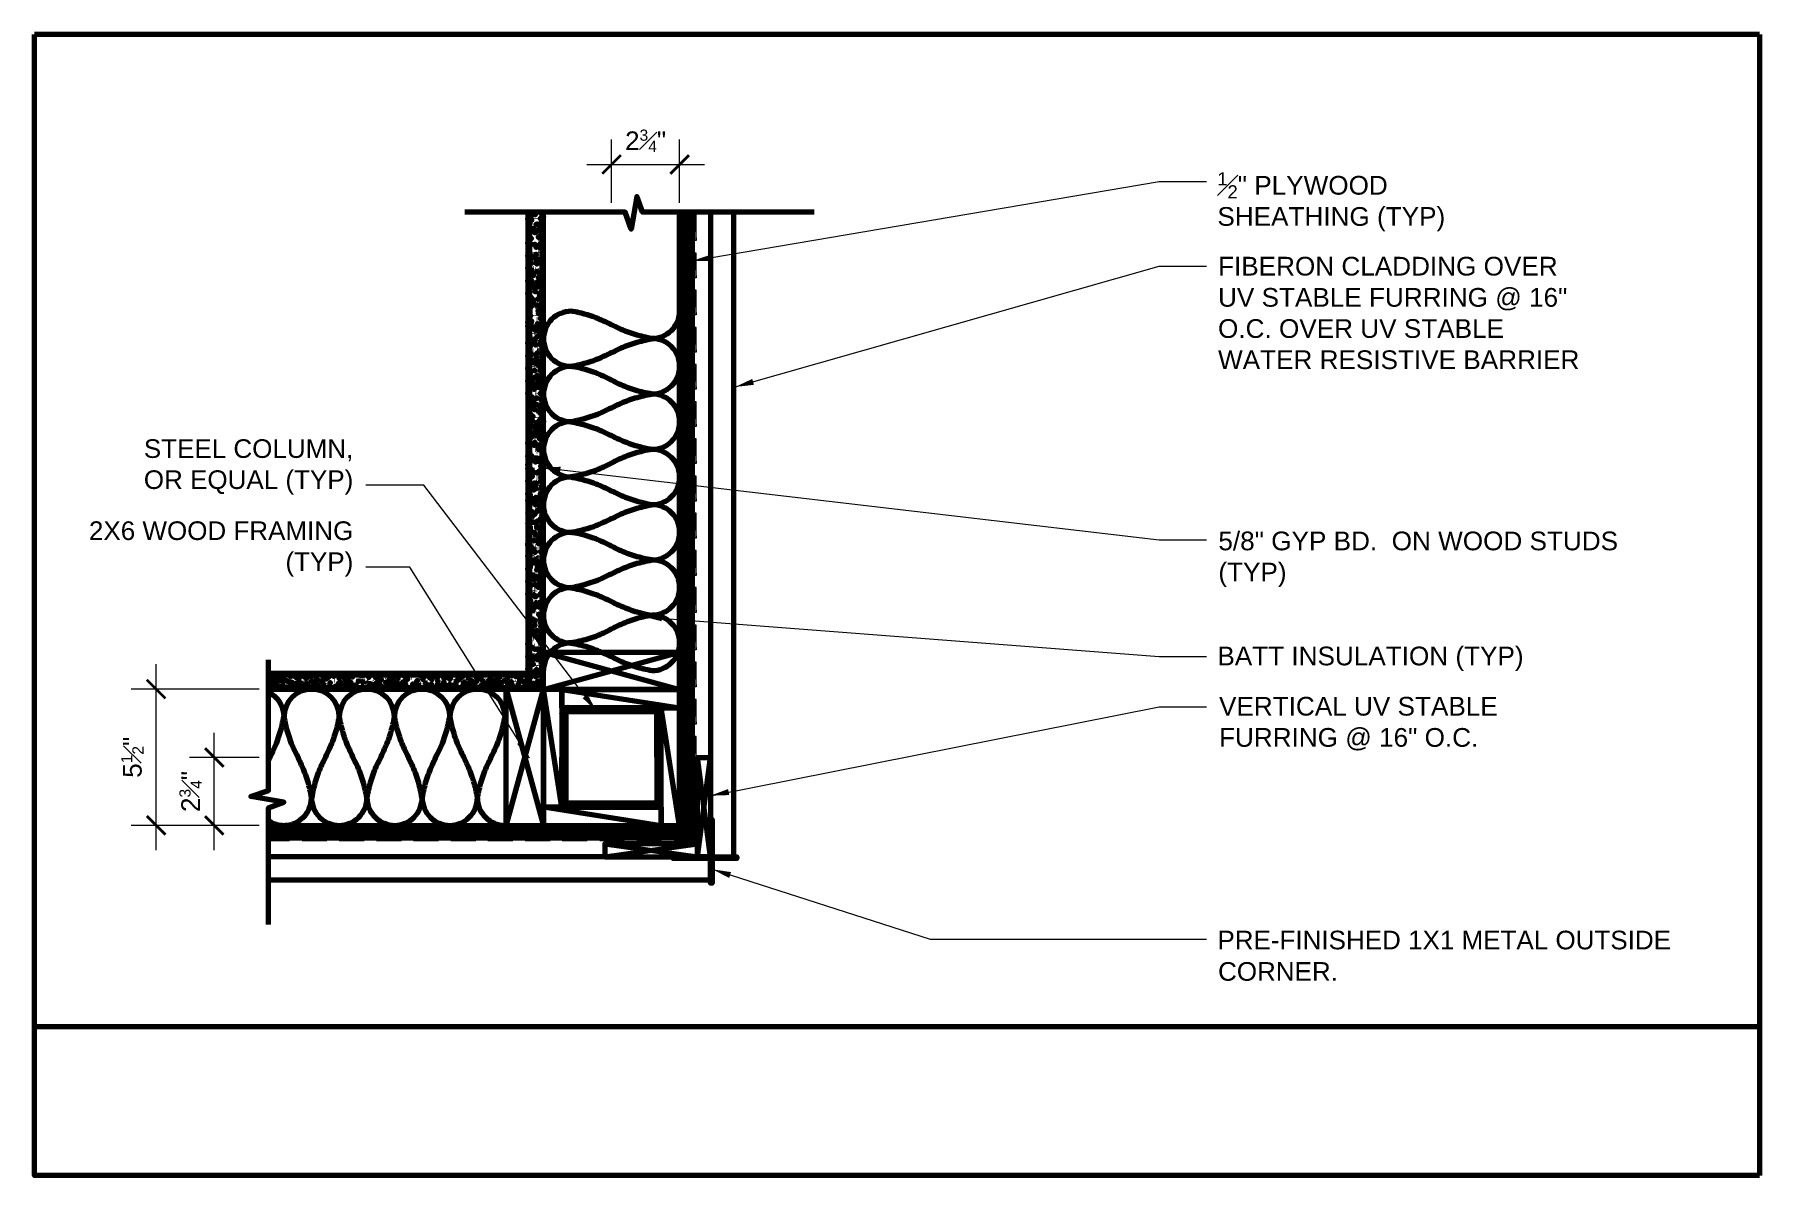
# Model space of a CAD drawing. Extents: x 157.9 to 227.5, y 0 to 46.
import ezdxf

# ---------------------------------------------------------------- set-up
doc = ezdxf.new("R2010")
doc.units = 0
doc.header["$MEASUREMENT"] = 0
for name, color, linetype, lineweight in [('Dt-Dim', 3, 'Continuous', 20), ('Dt-Line 1', 9, 'Continuous', 0), ('Dt-Line 2', 6, 'Continuous', 9), ('Dt-Line 3', 7, 'Continuous', 15), ('Dt-Line 4', 1, 'Continuous', 25), ('Dt-Line 5', 54, 'Continuous', 50), ('Dt-Text', 121, 'Continuous', 20)]:
    doc.layers.add(name, color=color, linetype=linetype, lineweight=lineweight)
doc.styles.add('Arial', font='Arial.ttf')
doc.styles.get("Standard").update_dxf_attribs({"font": 'Arial.ttf'})
doc.dimstyles.new('1 & 1 Half111', dxfattribs={"dimtxt": 0.75, "dimasz": 0.75, "dimexe": 1, "dimexo": 0.375, "dimgap": 0.5, "dimtad": 1, "dimdec": 4, "dimzin": 3, "dimdsep": 46, "dimlunit": 4, "dimtxsty": 'Standard', "dimblk": 'ARCHTICK', "dimcen": 0.09375, "dimdle": 1, "dimclrd": 253, "dimclre": 253, "dimclrt": 256, "dimadec": 0, "dimazin": 0, "dimtfac": 0.6, "dimtdec": 4, "dimtix": 1, "dimtmove": 2, "dimatfit": 0, "dimfxl": 1, "dimfrac": 1, "dimtolj": 1, "dimtzin": 0, "dimlwd": 9, "dimlwe": 9, "dimarcsym": 0})

msp = doc.modelspace()

# ---------------------------------------------------------------- texts
at = {"layer": 'Dt-Text'}
for s, p in [('PRE-FINISHED 1X1 METAL OUTSIDE', (205.60789, 9.10896)), ('CORNER. ', (205.63452, 7.84383))]:
    msp.add_text(s, height=0.75, dxfattribs=at).set_placement(p)
at = {"layer": 'Dt-Text', "attachment_point": 1, "style": 'Arial'}
for s, insert, char_height, width in [('\\A1;\\S1#2;{\\H1.4286x;" PLYWOOD SHEATHING (TYP) }', (205.60789, 40.41241), 0.5274278, 13.1992428), ('FIBERON CLADDING OVER UV STABLE FURRING @ 16" O.C. OVER UV STABLE WATER RESISTIVE BARRIER', (205.63452, 37.00286), 0.7534738, 14.7331601), ('5/8" GYP BD.  ON WOOD STUDS (TYP)', (205.64784, 25.93628), 0.7534738, 16.4390556), ('BATT INSULATION (TYP)', (205.60789, 21.3019), 0.7534738, 14.0488711), ('VERTICAL UV STABLE FURRING @ 16" O.C.', (205.67447, 19.27768), 0.7534738, 13.0073062)]:
    msp.add_mtext(s, dxfattribs=dict(at, insert=insert, char_height=char_height, width=width))
at = {"layer": 'Dt-Text', "char_height": 0.75, "attachment_point": 9}
for s, insert in [('\\A1;STEEL COLUMN,\\POR EQUAL {\\A0;(TYP)}', (170.79133, 27.42725)), ('\\A1;2X6 WOOD FRAMING\\P{\\A0;(TYP)}', (170.79133, 24.12131))]:
    msp.add_mtext(s, dxfattribs=dict(at, insert=insert))

# ---------------------------------------------------------------- blocks, each defined once
blk = doc.blocks.new('_ARCHTICK')
at = {"color": 0, "linetype": 'ByBlock', "const_width": 0.15}
blk.add_lwpolyline([(-0.5, -0.5), (0.5, 0.5)], dxfattribs=at)
blk = doc.blocks.new('*D2')
at = {"layer": 'Defpoints', "color": 0, "transparency": 16777216}
for p in [(165.19, 16.833), (167.374, 16.833), (167.374, 14.103)]:
    blk.add_point(p, dxfattribs=at)
at = {"layer": 'Dt-Dim', "color": 253, "lineweight": 9, "transparency": 16777216}
for p, q in [((165.19, 13.103), (165.19, 17.833)), ((166.999, 16.833), (164.19, 16.833)), ((166.999, 14.103), (164.19, 14.103))]:
    blk.add_line(p, q, dxfattribs=at)
at = {"layer": 'Dt-Dim', "color": 253, "lineweight": 9, "transparency": 16777216, "xscale": 0.75, "yscale": 0.75, "zscale": 0.75}
for p, rotation in [((165.19, 16.833), 90), ((165.19, 14.103), 270)]:
    blk.add_blockref('_ARCHTICK', p, dxfattribs=dict(at, rotation=rotation))
at = {"layer": 'Dt-Dim', "transparency": 16777216, "insert": (164.235, 15.468), "char_height": 0.75, "attachment_point": 5, "rotation": 90}
blk.add_mtext('\\A1;2{\\H0.600000x;\\S3#4;}"', dxfattribs=at)
blk = doc.blocks.new('*D3')
at = {"layer": 'Defpoints', "color": 0, "transparency": 16777216}
for p in [(162.846, 19.59), (167.374, 19.59), (167.374, 14.103)]:
    blk.add_point(p, dxfattribs=at)
at = {"layer": 'Dt-Dim', "color": 253, "lineweight": 9, "transparency": 16777216}
for p, q in [((162.846, 13.103), (162.846, 20.59)), ((166.999, 19.59), (161.846, 19.59)), ((166.999, 14.103), (161.846, 14.103))]:
    blk.add_line(p, q, dxfattribs=at)
at = {"layer": 'Dt-Dim', "color": 253, "lineweight": 9, "transparency": 16777216, "xscale": 0.75, "yscale": 0.75, "zscale": 0.75}
for p, rotation in [((162.846, 19.59), 90), ((162.846, 14.103), 270)]:
    blk.add_blockref('_ARCHTICK', p, dxfattribs=dict(at, rotation=rotation))
at = {"layer": 'Dt-Dim', "transparency": 16777216, "insert": (161.888, 16.846), "char_height": 0.75, "attachment_point": 5, "rotation": 90}
blk.add_mtext('\\A1;5{\\H0.600000x;\\S1#2;}"', dxfattribs=at)
blk = doc.blocks.new('*D4')
at = {"layer": 'Defpoints', "color": 0, "transparency": 16777216}
for p in [(183.941, 40.724), (181.197, 38.806), (183.941, 38.806)]:
    blk.add_point(p, dxfattribs=at)
at = {"layer": 'Dt-Dim', "color": 253, "lineweight": 9, "transparency": 16777216}
for p, q in [((181.197, 39.181), (181.197, 41.724)), ((183.941, 39.181), (183.941, 41.724)), ((180.197, 40.724), (184.941, 40.724))]:
    blk.add_line(p, q, dxfattribs=at)
at = {"layer": 'Dt-Dim', "color": 253, "lineweight": 9, "transparency": 16777216, "xscale": 0.75, "yscale": 0.75, "zscale": 0.75, "rotation": 180}
blk.add_blockref('_ARCHTICK', (181.197, 40.724), dxfattribs=at)
at = {"layer": 'Dt-Dim', "color": 253, "lineweight": 9, "transparency": 16777216, "xscale": 0.75, "yscale": 0.75, "zscale": 0.75}
blk.add_blockref('_ARCHTICK', (183.941, 40.724), dxfattribs=at)
at = {"layer": 'Dt-Dim', "transparency": 16777216, "insert": (182.569, 41.679), "char_height": 0.75, "attachment_point": 5}
blk.add_mtext('\\A1;2{\\H0.600000x;\\S3#4;}"', dxfattribs=at)

# ---------------------------------------------------------------- dimensions: what is measured, and where the dimension line sits
at = {"layer": 'Dt-Dim'}
dim = msp.add_linear_dim(base=(183.94082, 40.72397), p1=(181.19748, 38.80629), p2=(183.94082, 38.80629), dimstyle='1 & 1 Half111', dxfattribs=at)
dim.commit()
dim.dimension.update_dxf_attribs({"geometry": '*D4', "text_midpoint": (182.56915, 41.67888)})
for base, p2, picture, middle in [((162.84639, 19.58959), (167.37423, 19.58959), '*D3', (161.88815, 16.84624)), ((165.19021, 16.83293), (167.37423, 16.83293), '*D2', (164.2353, 15.46791))]:
    dim = msp.add_linear_dim(base=base, p1=(167.37423, 14.1029), p2=p2, angle=90, dimstyle='1 & 1 Half111', dxfattribs=at)
    dim.commit()
    dim.dimension.update_dxf_attribs({"geometry": picture, "text_midpoint": middle})

# ---------------------------------------------------------------- hatches: boundary and pattern name
at = {"layer": 'Dt-Line 2', "linetype": 'Continuous', "lineweight": 70}
msp.add_hatch(color=256, dxfattribs=at).paths.add_polyline_path([(184.60668, 38.80629), (184.54009, 38.80629), (184.54009, 37.66101), (184.60668, 37.66101)], flags=0)
at = {"layer": 'Dt-Line 2', "linetype": 'Continuous', "lineweight": 0}
for points in [[(184.60668, 37.15496), (184.54009, 37.15496), (184.54009, 36.15617), (184.60668, 36.15617)], [(184.60668, 35.66343), (184.54009, 35.66343), (184.54009, 34.66465), (184.60668, 34.66465)], [(184.60668, 34.15859), (184.54009, 34.15859), (184.54009, 33.1598), (184.60668, 33.1598)], [(184.60668, 32.66707), (184.54009, 32.66707), (184.54009, 31.66828), (184.60668, 31.66828)], [(184.60668, 31.16222), (184.54009, 31.16222), (184.54009, 30.16343), (184.60668, 30.16343)], [(184.60668, 29.6707), (184.54009, 29.6707), (184.54009, 28.67191), (184.60668, 28.67191)], [(184.60668, 28.16585), (184.54009, 28.16585), (184.54009, 27.16707), (184.60668, 27.16707)], [(184.60668, 26.67433), (184.54009, 26.67433), (184.54009, 25.67554), (184.60668, 25.67554)], [(184.60668, 25.16949), (184.54009, 25.16949), (184.54009, 24.1707), (184.60668, 24.1707)], [(184.60668, 23.67796), (184.54009, 23.67796), (184.54009, 22.67917), (184.60668, 22.67917)], [(184.60668, 22.17312), (184.54009, 22.17312), (184.54009, 21.17433), (184.60668, 21.17433)], [(184.60668, 20.6816), (184.54009, 20.6816), (184.54009, 19.68281), (184.60668, 19.68281)], [(184.60668, 19.17675), (184.54009, 19.17675), (184.54009, 18.17796), (184.60668, 18.17796)], [(184.60668, 17.68523), (184.54009, 17.68523), (184.54009, 16.68644), (184.60668, 16.68644)], [(184.60668, 16.18039), (184.54009, 16.18039), (184.54009, 15.1816), (184.60668, 15.1816)], [(184.60668, 14.68886), (184.54009, 14.68886), (184.54009, 13.53026), (184.60668, 13.53026)], [(168.22653, 13.49031), (168.22653, 13.5569), (167.37423, 13.5569), (167.37423, 13.49031)], [(169.73138, 13.49031), (169.73138, 13.5569), (168.73259, 13.5569), (168.73259, 13.49031)], [(171.2229, 13.49031), (171.2229, 13.5569), (170.22411, 13.5569), (170.22411, 13.49031)], [(172.72774, 13.49031), (172.72774, 13.5569), (171.72895, 13.5569), (171.72895, 13.49031)], [(174.21927, 13.49031), (174.21927, 13.5569), (173.22048, 13.5569), (173.22048, 13.49031)], [(175.72411, 13.49031), (175.72411, 13.5569), (174.72532, 13.5569), (174.72532, 13.49031)], [(177.21564, 13.49031), (177.21564, 13.5569), (176.21685, 13.5569), (176.21685, 13.49031)], [(178.72048, 13.49031), (178.72048, 13.5569), (177.72169, 13.5569), (177.72169, 13.49031)], [(180.212, 13.49031), (180.212, 13.5569), (179.21321, 13.5569), (179.21321, 13.49031)], [(181.71685, 13.49031), (181.71685, 13.5569), (180.71806, 13.5569), (180.71806, 13.49031)], [(183.20837, 13.49031), (183.20837, 13.5569), (182.20958, 13.5569), (182.20958, 13.49031)]]:
    msp.add_hatch(color=256, dxfattribs=at).paths.add_polyline_path(points, flags=0)
at = {"layer": 'Dt-Line 2', "linetype": 'Continuous', "lineweight": 140}
msp.add_hatch(color=256, dxfattribs=at).paths.add_polyline_path([(184.56672, 13.49031), (184.56672, 13.5569), (183.71442, 13.5569), (183.71442, 13.49031)], flags=0)

# ---------------------------------------------------------------- linework, layer by layer
at = {"layer": 'Dt-Line 1', "linetype": 'Continuous', "lineweight": 158}
for p, q in [((177.85486, 38.6598), (177.86818, 38.6598)), ((177.86818, 38.2736), (177.86818, 38.28692)), ((177.90813, 38.44672), (177.90813, 38.46004)), ((177.93476, 38.2736), (177.94808, 38.26029)), ((177.98803, 38.77965), (178.00135, 38.77965)), ((178.05462, 38.55326), (178.05462, 38.56658)), ((178.10789, 38.22033), (178.10789, 38.23365)), ((178.25438, 38.55326), (178.25438, 38.53994)), ((178.28101, 38.44672), (178.29433, 38.44672)), ((178.32096, 38.5799), (178.33428, 38.5799)), ((178.45413, 38.64648), (178.45413, 38.63316)), ((177.82823, 38.06053), (177.82823, 38.04721)), ((177.84154, 37.78086), (177.85486, 37.78086)), ((177.8815, 37.56779), (177.8815, 37.55448)), ((178.05462, 38.20701), (178.05462, 38.1937)), ((178.05462, 37.58111), (178.05462, 37.59443)), ((178.14784, 37.9673), (178.14784, 37.95399)), ((178.22774, 38.10048), (178.24106, 38.10048)), ((178.26769, 37.8874), (178.26769, 37.87408)), ((178.30765, 38.02057), (178.30765, 38.03389)), ((178.32096, 37.83414), (178.33428, 37.83414)), ((178.33428, 37.67433), (178.33428, 37.66101)), ((178.3476, 37.91404), (178.36091, 37.91404)), ((178.3476, 37.79418), (178.36091, 37.79418)), ((178.01467, 37.18159), (178.01467, 37.19491)), ((178.02798, 36.88862), (178.02798, 36.8753)), ((178.06794, 36.84866), (178.08125, 36.84866)), ((178.14784, 37.02178), (178.16116, 37.02178)), ((178.20111, 37.18159), (178.20111, 37.16828)), ((178.22774, 36.8753), (178.24106, 36.8753)), ((178.24106, 37.51452), (178.25438, 37.51452)), ((178.24106, 37.30145), (178.25438, 37.30145)), ((178.32096, 37.27481), (178.33428, 37.27481)), ((178.33428, 37.04842), (178.33428, 37.0351)), ((177.84154, 36.42251), (177.85486, 36.4092)), ((178.05462, 36.52905), (178.06794, 36.52905)), ((178.05462, 36.4092), (178.06794, 36.4092)), ((178.09457, 36.67554), (178.09457, 36.68885)), ((178.10789, 36.4891), (178.10789, 36.47578)), ((178.13452, 36.47578), (178.14784, 36.47578)), ((178.22774, 36.30266), (178.24106, 36.30266)), ((178.33428, 36.54237), (178.33428, 36.52905)), ((178.38755, 36.70217), (178.40087, 36.70217)), ((178.40087, 36.66222), (178.41418, 36.67554)), ((178.40087, 36.55569), (178.40087, 36.54237)), ((177.86818, 36.07627), (177.8815, 36.07627)), ((177.8815, 35.94309), (177.8815, 35.92978)), ((177.90813, 35.7167), (177.90813, 35.70338)), ((178.00135, 35.74334), (178.00135, 35.73002)), ((178.0413, 35.59685), (178.0413, 35.61016)), ((178.14784, 35.76997), (178.16116, 35.76997)), ((178.21443, 35.86319), (178.22774, 35.86319)), ((178.22774, 36.08958), (178.24106, 36.08958)), ((178.37423, 35.94309), (178.37423, 35.92978)), ((178.44082, 35.99636), (178.45413, 35.99636)), ((178.44082, 35.49031), (178.44082, 35.47699)), ((177.82823, 35.03752), (177.82823, 35.02421)), ((177.89481, 35.3305), (177.90813, 35.3305)), ((178.00135, 34.82445), (178.01467, 34.82445)), ((178.06794, 35.30387), (178.06794, 35.29055)), ((178.17447, 35.30387), (178.18779, 35.29055)), ((178.17447, 34.89104), (178.18779, 34.90435)), ((178.20111, 35.26392), (178.21443, 35.26392)), ((178.20111, 35.13074), (178.21443, 35.13074)), ((178.21443, 34.79781), (178.22774, 34.79781)), ((178.28101, 34.77118), (178.29433, 34.77118)), ((178.37423, 34.99757), (178.37423, 34.98426)), ((178.4275, 35.18402), (178.4275, 35.19733)), ((177.82823, 34.61137), (177.84154, 34.61137)), ((177.82823, 34.53147), (177.82823, 34.51816)), ((177.86818, 34.19854), (177.8815, 34.19854)), ((177.8815, 34.55811), (177.89481, 34.55811)), ((177.89481, 34.49152), (177.90813, 34.49152)), ((178.02798, 34.30508), (178.0413, 34.30508)), ((178.08125, 34.63801), (178.08125, 34.65133)), ((178.08125, 34.23849), (178.08125, 34.25181)), ((178.18779, 34.4782), (178.20111, 34.4782)), ((178.22774, 34.18523), (178.24106, 34.18523)), ((178.36091, 34.37167), (178.37423, 34.37167)), ((177.82823, 34.02542), (177.82823, 34.0121)), ((177.85486, 33.50605), (177.86818, 33.50605)), ((177.8815, 33.47942), (177.89481, 33.49273)), ((177.89481, 33.66586), (177.89481, 33.65254)), ((177.94808, 33.70581), (177.9614, 33.70581)), ((178.00135, 33.49273), (178.01467, 33.49273)), ((178.05462, 33.91888), (178.05462, 33.90556)), ((178.06794, 34.0121), (178.06794, 34.02542)), ((178.09457, 33.98547), (178.10789, 33.98547)), ((178.10789, 33.94551), (178.1212, 33.94551)), ((178.14784, 33.42614), (178.14784, 33.41283)), ((178.22774, 33.546), (178.24106, 33.546)), ((178.25438, 33.94551), (178.25438, 33.95883)), ((178.32096, 33.73244), (178.32096, 33.74576)), ((178.33428, 33.51937), (178.33428, 33.50605)), ((178.37423, 33.58595), (178.37423, 33.59927)), ((178.41418, 33.98547), (178.4275, 33.97215)), ((177.82823, 32.96004), (177.84154, 32.94673)), ((177.94808, 33.25302), (177.9614, 33.25302)), ((178.02798, 33.21307), (178.0413, 33.21307)), ((178.14784, 32.89346), (178.16116, 32.89346)), ((178.20111, 33.30629), (178.21443, 33.30629)), ((178.21443, 33.27966), (178.22774, 33.26634)), ((178.22774, 32.92009), (178.24106, 32.92009)), ((178.33428, 33.01331), (178.33428, 33)), ((178.4275, 33.25302), (178.44082, 33.26634)), ((177.82823, 32.34745), (177.82823, 32.33414)), ((177.93476, 32.36077), (177.94808, 32.36077)), ((177.98803, 32.60048), (177.98803, 32.58716)), ((177.98803, 32.26755), (178.00135, 32.26755)), ((178.01467, 32.37409), (178.02798, 32.37409)), ((178.02798, 32.64043), (178.02798, 32.65375)), ((178.16116, 32.57384), (178.16116, 32.56053)), ((178.18779, 32.3075), (178.20111, 32.3075)), ((178.21443, 32.20096), (178.21443, 32.18765)), ((178.33428, 32.50726), (178.33428, 32.49394)), ((177.89481, 31.68159), (177.90813, 31.68159)), ((177.92145, 31.85472), (177.92145, 31.8414)), ((178.13452, 31.44188), (178.14784, 31.44188)), ((178.14784, 31.52179), (178.16116, 31.52179)), ((178.18779, 31.9213), (178.18779, 31.93462)), ((178.24106, 31.82808), (178.25438, 31.82808)), ((178.28101, 31.49515), (178.28101, 31.48184)), ((178.41418, 31.93462), (178.41418, 31.9213)), ((177.82823, 31.00242), (177.82823, 30.9891)), ((177.85486, 31.25544), (177.85486, 31.26876)), ((177.89481, 30.6029), (177.90813, 30.6029)), ((177.94808, 31.10895), (177.9614, 31.10895)), ((177.98803, 31.24213), (178.00135, 31.24213)), ((177.98803, 31.04237), (177.98803, 31.05569)), ((178.02798, 31.16222), (178.0413, 31.16222)), ((178.0413, 30.94915), (178.05462, 30.94915)), ((178.13452, 30.94915), (178.13452, 30.96247)), ((178.14784, 31.04237), (178.16116, 31.02905)), ((178.17447, 30.80266), (178.18779, 30.80266)), ((178.24106, 30.93583), (178.24106, 30.94915)), ((178.44082, 30.74939), (178.45413, 30.74939)), ((177.82823, 30.49636), (177.82823, 30.48305)), ((177.82823, 29.99031), (177.82823, 29.97699)), ((177.84154, 30.11016), (177.85486, 30.09685)), ((177.8815, 30.46973), (177.8815, 30.45641)), ((177.90813, 29.89709), (177.90813, 29.88377)), ((178.0413, 30.12348), (178.05462, 30.12348)), ((178.17447, 30.36319), (178.17447, 30.34987)), ((178.21443, 30.53631), (178.21443, 30.523)), ((178.32096, 29.93704), (178.32096, 29.92373)), ((178.44082, 29.91041), (178.45413, 29.91041)), ((177.85486, 29.85714), (177.86818, 29.85714)), ((177.85486, 29.2845), (177.86818, 29.2845)), ((177.93476, 29.44431), (177.93476, 29.45762)), ((177.94808, 29.35108), (177.94808, 29.33777)), ((178.08125, 29.71065), (178.08125, 29.69733)), ((178.10789, 29.6707), (178.1212, 29.6707)), ((178.13452, 29.25787), (178.14784, 29.25787)), ((178.14784, 29.47094), (178.14784, 29.45762)), ((178.16116, 29.31113), (178.17447, 29.31113)), ((178.21443, 29.87046), (178.21443, 29.88377)), ((178.24106, 29.52421), (178.24106, 29.53753)), ((178.33428, 29.48426), (178.33428, 29.47094)), ((178.3476, 29.3644), (178.36091, 29.3644)), ((178.40087, 29.27118), (178.40087, 29.2845)), ((177.85486, 29.05811), (177.85486, 29.04479)), ((177.92145, 29.13801), (177.92145, 29.15133)), ((177.94808, 28.79176), (177.94808, 28.77845)), ((178.0413, 28.80508), (178.0413, 28.8184)), ((178.09457, 28.99152), (178.10789, 29.00484)), ((178.13452, 29.00484), (178.13452, 28.99152)), ((178.17447, 28.67191), (178.17447, 28.65859)), ((178.18779, 29.17796), (178.20111, 29.17796)), ((178.20111, 28.91162), (178.20111, 28.8983)), ((178.25438, 28.95157), (178.25438, 28.93825)), ((178.26769, 28.68523), (178.28101, 28.68523)), ((178.33428, 28.9782), (178.33428, 28.96489)), ((178.44082, 28.87167), (178.44082, 28.85835)), ((178.44082, 28.8184), (178.45413, 28.8184)), ((178.45413, 28.56537), (178.45413, 28.55206)), ((177.85486, 28.11259), (177.86818, 28.11259)), ((177.86818, 27.91283), (177.8815, 27.91283)), ((177.8815, 27.84624), (177.8815, 27.85956)), ((177.9614, 28.31234), (177.9614, 28.29903)), ((177.9614, 28.09927), (177.97472, 28.09927)), ((177.98803, 27.92615), (178.00135, 27.91283)), ((178.01467, 28.23244), (178.02798, 28.21913)), ((178.08125, 28.40556), (178.09457, 28.40556)), ((178.10789, 27.9661), (178.1212, 27.95278)), ((178.14784, 28.31234), (178.16116, 28.31234)), ((178.18779, 28.12591), (178.20111, 28.12591)), ((178.30765, 28.05932), (178.32096, 28.05932)), ((178.33428, 28.47215), (178.33428, 28.45883)), ((178.3476, 28.41888), (178.36091, 28.4322)), ((177.89481, 27.39346), (177.90813, 27.39346)), ((177.93476, 27.69975), (177.94808, 27.69975)), ((177.93476, 27.61985), (177.94808, 27.61985)), ((177.93476, 27.22034), (177.93476, 27.20702)), ((177.9614, 27.18038), (177.9614, 27.1937)), ((178.09457, 27.1138), (178.09457, 27.10048)), ((178.21443, 27.30024), (178.21443, 27.28692)), ((178.25438, 27.59322), (178.26769, 27.59322)), ((178.26769, 27.79298), (178.26769, 27.77966)), ((178.28101, 27.71307), (178.29433, 27.71307)), ((178.3476, 27.67312), (178.3476, 27.68644)), ((178.38755, 27.24697), (178.40087, 27.24697)), ((178.40087, 27.43341), (178.40087, 27.44673)), ((178.40087, 27.39346), (178.41418, 27.40678)), ((178.44082, 27.5799), (178.44082, 27.56658)), ((177.82823, 26.96731), (177.82823, 26.95399)), ((177.82823, 26.67433), (177.82823, 26.68765)), ((177.82823, 26.46126), (177.82823, 26.44794)), ((178.01467, 26.55448), (178.02798, 26.56779)), ((178.08125, 27.00726), (178.08125, 27.02058)), ((178.13452, 26.8075), (178.14784, 26.8075)), ((178.24106, 26.92736), (178.24106, 26.94067)), ((178.33428, 26.67433), (178.3476, 26.66101)), ((177.82823, 26.24818), (177.82823, 26.2615)), ((177.82823, 25.9552), (177.82823, 25.94188)), ((177.92145, 25.84867), (177.93476, 25.84867)), ((177.98803, 25.72881), (177.98803, 25.71549)), ((178.01467, 26.06174), (178.02798, 26.06174)), ((178.05462, 25.80871), (178.06794, 25.80871)), ((178.16116, 25.99515), (178.16116, 25.98184)), ((178.17447, 26.24818), (178.17447, 26.23486)), ((178.29433, 26.07506), (178.29433, 26.08838)), ((178.30765, 26.3414), (178.30765, 26.32808)), ((178.30765, 26.16828), (178.32096, 26.16828)), ((178.41418, 26.23486), (178.41418, 26.24818)), ((177.86818, 25.19612), (177.86818, 25.20944)), ((177.8815, 25.60895), (177.8815, 25.59564)), ((177.90813, 25.36925), (177.92145, 25.36925)), ((177.94808, 25.12954), (177.9614, 25.12954)), ((178.02798, 25.38256), (178.0413, 25.38256)), ((178.1212, 25.60895), (178.13452, 25.60895)), ((178.1212, 25.31598), (178.13452, 25.31598)), ((178.16116, 25.20944), (178.17447, 25.20944)), ((178.18779, 25.58232), (178.20111, 25.59564)), ((178.22774, 25.22276), (178.24106, 25.22276)), ((178.33428, 25.67554), (178.3476, 25.67554)), ((178.33428, 25.44915), (178.33428, 25.43583)), ((178.3476, 25.62227), (178.36091, 25.62227)), ((178.3476, 25.15617), (178.36091, 25.15617)), ((178.38755, 25.19612), (178.40087, 25.19612)), ((178.41418, 25.55569), (178.41418, 25.54237)), ((178.44082, 25.4891), (178.45413, 25.47578)), ((177.84154, 24.39709), (177.85486, 24.39709)), ((177.93476, 24.88983), (177.94808, 24.88983)), ((177.97472, 24.79661), (177.98803, 24.79661)), ((178.00135, 24.87651), (178.01467, 24.87651)), ((178.0413, 24.96973), (178.05462, 24.98305)), ((178.06794, 24.9431), (178.08125, 24.9431)), ((178.25438, 24.47699), (178.25438, 24.49031)), ((178.33428, 24.9431), (178.33428, 24.92978)), ((178.33428, 24.43704), (178.33428, 24.42373)), ((178.41418, 24.54358), (178.4275, 24.54358)), ((178.4275, 24.66343), (178.44082, 24.66343)), ((177.8815, 24.2506), (177.8815, 24.26392)), ((177.93476, 24.1707), (177.94808, 24.1707)), ((178.01467, 24.07748), (178.02798, 24.07748)), ((178.10789, 24.31719), (178.1212, 24.31719)), ((178.13452, 24.06416), (178.13452, 24.05085)), ((178.24106, 24.23728), (178.24106, 24.22397)), ((178.28101, 24.10411), (178.29433, 24.0908)), ((178.37423, 24.03753), (178.38755, 24.03753)), ((178.40087, 24.18402), (178.40087, 24.1707)), ((178.01467, 23.54479), (178.01467, 23.55811)), ((178.02798, 23.06537), (178.0413, 23.06537)), ((178.06794, 23.35835), (178.06794, 23.34503)), ((178.09457, 23.58474), (178.10789, 23.58474)), ((178.09457, 23.54479), (178.09457, 23.53147)), ((178.10789, 23.62469), (178.1212, 23.62469)), ((178.10789, 23.06537), (178.1212, 23.06537)), ((178.30765, 22.99879), (178.30765, 22.98547)), ((178.36091, 23.45157), (178.36091, 23.46489)), ((178.38755, 22.97215), (178.40087, 22.95883)), ((178.44082, 23.29176), (178.45413, 23.29176)), ((177.82823, 22.9322), (177.82823, 22.91888)), ((177.82823, 22.42615), (177.82823, 22.41283)), ((177.84154, 22.57264), (177.84154, 22.55932)), ((177.92145, 22.27966), (177.93476, 22.27966)), ((177.97472, 22.61259), (177.98803, 22.61259)), ((177.97472, 22.34624), (177.98803, 22.34624)), ((178.08125, 22.35956), (178.09457, 22.35956)), ((178.09457, 22.81234), (178.10789, 22.81234)), ((178.17447, 22.69249), (178.18779, 22.70581)), ((178.22774, 22.51937), (178.24106, 22.51937)), ((178.26769, 22.31961), (178.28101, 22.31961)), ((178.36091, 22.6259), (178.37423, 22.6259)), ((178.36091, 22.29297), (178.37423, 22.27966)), ((178.44082, 22.59927), (178.44082, 22.58595)), ((177.82823, 21.92009), (177.82823, 21.90678)), ((177.84154, 22.01332), (177.85486, 22.02663)), ((177.85486, 21.93341), (177.85486, 21.94673)), ((177.8815, 21.85351), (177.89481, 21.85351)), ((178.01467, 21.88014), (178.02798, 21.88014)), ((178.0413, 21.65375), (178.05462, 21.65375)), ((178.05462, 22.05327), (178.06794, 22.05327)), ((178.14784, 21.96004), (178.14784, 21.94673)), ((178.14784, 21.64043), (178.14784, 21.65375)), ((178.22774, 21.57385), (178.24106, 21.57385)), ((178.37423, 22.1598), (178.37423, 22.17312)), ((178.4275, 21.97336), (178.44082, 21.97336)), ((177.93476, 21.52058), (177.93476, 21.53389)), ((177.97472, 20.93462), (177.98803, 20.94794)), ((178.01467, 21.02784), (178.01467, 21.04116)), ((178.08125, 21.32082), (178.09457, 21.32082)), ((178.14784, 21.28087), (178.14784, 21.29419)), ((178.20111, 20.85472), (178.21443, 20.85472)), ((178.25438, 21.33414), (178.26769, 21.33414)), ((178.28101, 21.17433), (178.28101, 21.16101)), ((178.29433, 21.28087), (178.29433, 21.26755)), ((178.33428, 21.41404), (178.33428, 21.40072)), ((178.33428, 20.90799), (178.33428, 20.89467)), ((178.36091, 21.26755), (178.37423, 21.26755)), ((167.40087, 20.20218), (167.38755, 20.20218)), ((167.7338, 20.21549), (167.7338, 20.20218)), ((169.75801, 20.20218), (169.74469, 20.20218)), ((170.42387, 20.20218), (170.41055, 20.20218)), ((170.92992, 20.20218), (170.91661, 20.20218)), ((170.94324, 20.16222), (170.92992, 20.16222)), ((171.32944, 20.16222), (171.32944, 20.14891)), ((171.43598, 20.20218), (171.42266, 20.20218)), ((171.87544, 20.20218), (171.88876, 20.20218)), ((172.62121, 20.16222), (172.63452, 20.16222)), ((172.75438, 20.18886), (172.74106, 20.18886)), ((173.36697, 20.18886), (173.35365, 20.18886)), ((173.47351, 20.20218), (173.47351, 20.18886)), ((174.45898, 20.20218), (174.44566, 20.20218)), ((174.6321, 20.21549), (174.6321, 20.20218)), ((174.96503, 20.20218), (174.95171, 20.20218)), ((175.47108, 20.20218), (175.45777, 20.20218)), ((175.59094, 20.17554), (175.57762, 20.17554)), ((177.78828, 20.17554), (177.80159, 20.17554)), ((177.86818, 20.54842), (177.8815, 20.54842)), ((177.94808, 20.69491), (177.9614, 20.69491)), ((178.00135, 20.48184), (178.01467, 20.48184)), ((178.06794, 20.32203), (178.08125, 20.32203)), ((178.09457, 20.53511), (178.09457, 20.54842)), ((178.16116, 20.50847), (178.17447, 20.49515)), ((178.28101, 20.4552), (178.29433, 20.4552)), ((178.29433, 20.54842), (178.29433, 20.56174)), ((178.33428, 20.40193), (178.33428, 20.38862)), ((167.44082, 19.64285), (167.44082, 19.62954)), ((167.52072, 19.68281), (167.52072, 19.66949)), ((167.53404, 19.81598), (167.53404, 19.80266)), ((167.61394, 19.84261), (167.61394, 19.82929)), ((167.76043, 20.01574), (167.77375, 20.01574)), ((167.90692, 19.6029), (167.8936, 19.6029)), ((168.00014, 19.78934), (168.00014, 19.77603)), ((168.02678, 20.00242), (168.04009, 20.00242)), ((168.13331, 19.97578), (168.13331, 19.96247)), ((168.14663, 19.69612), (168.15995, 19.69612)), ((168.22653, 20.00242), (168.21322, 19.9891)), ((168.29312, 19.88256), (168.2798, 19.88256)), ((168.31975, 19.80266), (168.30644, 19.80266)), ((168.30644, 19.62954), (168.30644, 19.61622)), ((168.43961, 19.9092), (168.43961, 19.89588)), ((168.81249, 19.89588), (168.79917, 19.89588)), ((168.83912, 19.9092), (168.85244, 19.89588)), ((168.90571, 19.70944), (168.89239, 19.70944)), ((168.98561, 19.94915), (168.98561, 19.93583)), ((169.02556, 19.68281), (169.01225, 19.66949)), ((169.0522, 20.14891), (169.0522, 20.13559)), ((169.17205, 19.58959), (169.18537, 19.58959)), ((169.37181, 19.76271), (169.35849, 19.74939)), ((169.41176, 19.70944), (169.39845, 19.70944)), ((169.41176, 19.97578), (169.41176, 19.96247)), ((169.45171, 19.93583), (169.45171, 19.92251)), ((169.58489, 19.73607), (169.57157, 19.73607)), ((169.62484, 19.96247), (169.63816, 19.94915)), ((169.66479, 19.66949), (169.67811, 19.66949)), ((169.69142, 19.82929), (169.69142, 19.81598)), ((169.74469, 19.61622), (169.73138, 19.61622)), ((169.75801, 20.08232), (169.74469, 20.08232)), ((169.91782, 19.70944), (169.9045, 19.70944)), ((170.02435, 19.96247), (170.03767, 19.96247)), ((170.05099, 19.66949), (170.05099, 19.65617)), ((170.10426, 19.78934), (170.10426, 19.77603)), ((170.30401, 20.14891), (170.2907, 20.14891)), ((170.38392, 19.65617), (170.3706, 19.65617)), ((170.4505, 19.85593), (170.43719, 19.84261)), ((170.46382, 19.70944), (170.47714, 19.70944)), ((170.58368, 19.61622), (170.58368, 19.6029)), ((170.65026, 19.82929), (170.66358, 19.82929)), ((170.6769, 20.01574), (170.69021, 20.01574)), ((170.69021, 19.96247), (170.6769, 19.96247)), ((170.71685, 20.13559), (170.73016, 20.13559)), ((170.78343, 19.74939), (170.77012, 19.73607)), ((170.85002, 19.66949), (170.85002, 19.65617)), ((170.87665, 19.6029), (170.87665, 19.58959)), ((170.96987, 19.69612), (170.98319, 19.69612)), ((170.99651, 20.00242), (170.99651, 19.9891)), ((171.10305, 20.13559), (171.10305, 20.12227)), ((171.12968, 20.04237), (171.12968, 20.02905)), ((171.143, 19.9092), (171.15631, 19.9092)), ((171.15631, 19.96247), (171.15631, 19.94915)), ((171.19627, 19.81598), (171.19627, 19.80266)), ((171.2229, 19.9092), (171.23622, 19.9092)), ((171.26285, 19.81598), (171.24954, 19.81598)), ((171.35607, 20.01574), (171.36939, 20.01574)), ((171.63573, 20.00242), (171.64905, 19.9891)), ((171.689, 19.62954), (171.689, 19.61622)), ((171.70232, 19.97578), (171.71564, 19.96247)), ((171.84881, 20.069), (171.84881, 20.05569)), ((171.87544, 19.92251), (171.86213, 19.92251)), ((172.0752, 19.94915), (172.0752, 19.93583)), ((172.08852, 19.64285), (172.10184, 19.64285)), ((172.12847, 20.08232), (172.14179, 20.069)), ((172.18174, 19.86925), (172.18174, 19.85593)), ((172.19506, 19.80266), (172.19506, 19.78934)), ((172.28828, 19.81598), (172.28828, 19.80266)), ((172.3815, 19.88256), (172.36818, 19.88256)), ((172.42145, 20.02905), (172.42145, 20.01574)), ((172.48803, 19.88256), (172.50135, 19.86925)), ((172.67447, 19.70944), (172.66116, 19.70944)), ((172.71443, 19.66949), (172.71443, 19.65617)), ((172.82096, 19.85593), (172.83428, 19.85593)), ((172.90087, 20.10896), (172.90087, 20.09564)), ((172.9275, 20.14891), (172.91418, 20.14891)), ((173.06067, 19.70944), (173.06067, 19.69612)), ((173.12726, 20.08232), (173.14058, 20.08232)), ((173.20716, 19.74939), (173.20716, 19.73607)), ((173.27375, 19.6029), (173.26043, 19.6029)), ((173.3936, 19.88256), (173.38029, 19.88256)), ((173.50014, 19.96247), (173.48682, 19.94915)), ((173.48682, 19.80266), (173.50014, 19.80266)), ((173.51346, 19.74939), (173.52677, 19.74939)), ((173.61999, 19.93583), (173.61999, 19.92251)), ((173.68658, 19.88256), (173.6999, 19.86925)), ((173.68658, 19.78934), (173.68658, 19.77603)), ((173.7798, 19.64285), (173.7798, 19.62954)), ((173.87302, 20.12227), (173.88634, 20.12227)), ((173.88634, 19.61622), (173.88634, 19.6029)), ((173.96624, 19.66949), (173.96624, 19.65617)), ((174.03283, 19.58959), (174.01951, 19.58959)), ((174.03283, 20.08232), (174.03283, 20.069)), ((174.09941, 19.9092), (174.11273, 19.9092)), ((174.23259, 19.81598), (174.23259, 19.80266)), ((174.29917, 20.05569), (174.28585, 20.04237)), ((174.36576, 20.04237), (174.35244, 20.02905)), ((174.41903, 19.80266), (174.43234, 19.80266)), ((174.4723, 20.05569), (174.4723, 20.04237)), ((174.53888, 19.65617), (174.5522, 19.65617)), ((174.61878, 20.02905), (174.60547, 20.02905)), ((174.67205, 19.65617), (174.67205, 19.64285)), ((174.73864, 19.9891), (174.73864, 19.97578)), ((174.79191, 20.09564), (174.80522, 20.09564)), ((174.9384, 19.96247), (174.92508, 19.96247)), ((175.00498, 20.10896), (174.99167, 20.10896)), ((175.15147, 20.00242), (175.13815, 20.00242)), ((175.19142, 19.77603), (175.19142, 19.76271)), ((175.27133, 19.9092), (175.28464, 19.89588)), ((175.29796, 19.9891), (175.29796, 19.97578)), ((175.41782, 19.78934), (175.43113, 19.78934)), ((175.45777, 20.10896), (175.44445, 20.10896)), ((175.61757, 19.6029), (175.63089, 19.58959)), ((175.64421, 19.92251), (175.65752, 19.92251)), ((175.73743, 20.09564), (175.72411, 20.09564)), ((175.85728, 20.04237), (175.85728, 20.02905)), ((176.01709, 19.76271), (176.03041, 19.74939)), ((176.03041, 19.6029), (176.04372, 19.58959)), ((176.05704, 20.00242), (176.05704, 19.9891)), ((176.09699, 19.80266), (176.08367, 19.80266)), ((176.19021, 19.76271), (176.19021, 19.74939)), ((176.42992, 19.65617), (176.42992, 19.64285)), ((176.46987, 19.85593), (176.46987, 19.84261)), ((176.50983, 19.72276), (176.49651, 19.72276)), ((176.50983, 20.14891), (176.50983, 20.13559)), ((176.52314, 19.82929), (176.52314, 19.81598)), ((176.68295, 19.68281), (176.68295, 19.66949)), ((176.74953, 19.65617), (176.74953, 19.64285)), ((176.78949, 19.9092), (176.77617, 19.9092)), ((176.93598, 20.12227), (176.93598, 20.10896)), ((176.97593, 19.70944), (176.96261, 19.70944)), ((176.97593, 20.09564), (176.98924, 20.08232)), ((177.04251, 20.14891), (177.0292, 20.14891)), ((177.05583, 19.94915), (177.05583, 19.93583)), ((177.06915, 20.02905), (177.08246, 20.02905)), ((177.22895, 19.65617), (177.24227, 19.65617)), ((177.24227, 19.9092), (177.24227, 19.89588)), ((177.37544, 19.86925), (177.36213, 19.85593)), ((177.61515, 19.70944), (177.62847, 19.70944)), ((177.62847, 19.94915), (177.62847, 19.93583)), ((177.68174, 19.74939), (177.68174, 19.73607)), ((177.73501, 20.12227), (177.74832, 20.12227)), ((177.73501, 19.9891), (177.73501, 19.97578)), ((178.0413, 19.6029), (178.05462, 19.58959)), ((178.09457, 19.68281), (178.09457, 19.69612)), ((178.17447, 20.04237), (178.17447, 20.05569)), ((178.28101, 19.74939), (178.29433, 19.74939)), ((178.36091, 19.89588), (178.36091, 19.88256)), ((179.1999, 18.45762), (179.5861, 18.83051)), ((179.65268, 18.6707), (179.81249, 18.83051)), ((180.11878, 18.6707), (180.27859, 18.83051)), ((180.34518, 18.6707), (180.5183, 18.83051)), ((180.82459, 18.6707), (180.9844, 18.83051)), ((181.05099, 18.6707), (181.22411, 18.83051)), ((181.53041, 18.6707), (181.69021, 18.83051)), ((181.7568, 18.6707), (181.92992, 18.83051)), ((182.2229, 18.6707), (182.39602, 18.83051)), ((182.46261, 18.6707), (182.62241, 18.83051)), ((182.92871, 18.6707), (183.06188, 18.80387)), ((179.1999, 18.21792), (179.37302, 18.39104)), ((183.03525, 18.53753), (183.18174, 18.6707)), ((183.03525, 18.05811), (183.19505, 18.23123)), ((179.1999, 17.75181), (179.37302, 17.91162)), ((179.1999, 17.5121), (179.37302, 17.68523)), ((183.03525, 17.83172), (183.19505, 17.99152)), ((183.03525, 17.3523), (183.19505, 17.52542)), ((179.1999, 17.046), (179.37302, 17.21913)), ((179.1999, 16.80629), (179.37302, 16.97942)), ((183.03525, 17.12591), (183.19505, 17.28571)), ((183.03525, 16.6598), (183.19505, 16.81961)), ((179.1999, 16.34019), (179.37302, 16.51332)), ((179.1999, 16.1138), (179.37302, 16.2736)), ((183.03525, 16.42009), (183.19505, 16.59322)), ((183.03525, 15.95399), (183.19505, 16.1138)), ((179.1999, 15.63438), (179.37302, 15.8075)), ((179.1999, 15.40799), (179.37302, 15.56779)), ((183.03525, 15.71428), (183.19505, 15.88741)), ((183.03525, 15.24818), (183.19505, 15.4213)), ((179.23985, 14.96852), (179.37302, 15.10169)), ((179.3597, 14.86198), (179.50619, 15.00847)), ((179.81249, 14.84867), (179.98561, 15.00847)), ((180.0522, 14.84867), (180.212, 15.00847)), ((180.5183, 14.84867), (180.67811, 15.00847)), ((180.75801, 14.84867), (180.91781, 15.00847)), ((181.22411, 14.84867), (181.38392, 15.00847)), ((181.4505, 14.84867), (181.62363, 15.00847)), ((181.92992, 14.84867), (182.08973, 15.00847)), ((182.15631, 14.84867), (182.32944, 15.00847)), ((182.62241, 14.84867), (182.79554, 15.00847)), ((182.86212, 14.84867), (183.19505, 15.1816)), ((183.94082, 13.95641), (167.37423, 13.95641))]:
    msp.add_line(p, q, dxfattribs=at)
at = {"layer": 'Dt-Line 1', "linetype": 'Continuous', "lineweight": 211}
for p, q in [((178.45413, 21.08111), (183.94082, 19.57627)), ((176.94929, 19.58959), (178.45413, 14.08959))]:
    msp.add_line(p, q, dxfattribs=at)
at = {"layer": 'Dt-Line 1', "linetype": 'Continuous', "lineweight": 158}
for points in [[(177.82823, 38.53994), (177.82823, 38.56658)], [(177.92145, 38.48668), (177.92145, 38.48668), (177.92145, 38.48669)], [(177.93476, 38.5799), (177.93476, 38.5799), (177.93476, 38.57991)], [(177.9614, 38.64648), (177.9614, 38.64648), (177.9614, 38.6465)], [(177.97472, 38.47336), (177.97472, 38.47336), (177.97472, 38.47337)], [(178.1212, 38.71307), (178.1212, 38.71307), (178.1212, 38.71308)], [(178.13452, 38.80629), (178.13452, 38.80629), (178.13452, 38.8063)], [(178.16116, 38.30023), (178.16116, 38.30023), (178.16116, 38.30025)], [(178.21443, 38.31355), (178.21443, 38.31355), (178.21443, 38.31357)], [(178.25438, 38.30023), (178.25438, 38.30023), (178.25438, 38.30025)], [(178.26769, 38.79297), (178.26769, 38.79297), (178.26769, 38.77965)], [(178.30765, 38.80629), (178.30765, 38.80629), (178.30765, 38.8063)], [(178.33428, 38.55326), (178.33428, 38.55326), (178.33428, 38.55328)], [(178.37423, 38.5799), (178.37423, 38.5799), (178.37423, 38.57991)], [(178.40087, 38.39346), (178.40087, 38.39346), (178.40087, 38.39347)], [(178.4275, 38.48668), (178.4275, 38.48668), (178.4275, 38.48669)], [(183.94082, 38.56658), (184.10062, 38.42009), (184.34033, 38.67312), (184.44687, 38.56658)], [(183.94082, 38.32687), (184.10062, 38.16707), (184.34033, 38.42009), (184.44687, 38.32687)], [(183.95413, 38.80629), (184.10062, 38.67312), (184.23379, 38.80629)], [(177.82823, 37.55448), (177.82823, 37.55448), (177.82823, 37.55449)], [(177.84154, 38.08716), (177.84154, 38.08716), (177.84154, 38.08718)], [(177.85486, 37.9673), (177.85486, 37.9673), (177.85486, 37.96732)], [(177.85486, 37.66101), (177.85486, 37.66101), (177.85486, 37.66103)], [(177.8815, 38.08716), (177.8815, 38.08716), (177.8815, 38.08718)], [(177.92145, 37.54115), (177.92145, 37.54115), (177.92145, 37.54117)], [(177.9614, 37.74092), (177.9614, 37.74092), (177.9614, 37.74093)], [(178.08125, 38.10048), (178.08125, 38.10048), (178.08125, 38.10049)], [(178.10789, 37.98063), (178.10789, 37.98063), (178.10789, 37.98064)], [(178.14784, 37.99394), (178.14784, 37.99394), (178.14784, 37.99396)], [(178.25438, 37.79418), (178.25438, 37.79418), (178.25438, 37.79419)], [(178.28101, 38.12711), (178.28101, 38.12711), (178.28101, 38.12712)], [(178.29433, 37.82082), (178.29433, 37.82082), (178.29433, 37.82083)], [(178.33428, 38.00726), (178.33428, 38.00726), (178.33428, 38.00727)], [(178.4275, 37.55448), (178.4275, 37.55448), (178.4275, 37.55449)], [(178.44082, 37.87408), (178.44082, 37.87408), (178.44082, 37.8741)], [(183.94082, 38.07385), (184.10062, 37.92736), (184.34033, 38.16707), (184.44687, 38.07385)], [(183.94082, 37.82082), (184.10062, 37.67433), (184.34033, 37.92736), (184.44687, 37.82082)], [(183.94082, 37.56779), (184.10062, 37.4213), (184.34033, 37.67433), (184.44687, 37.56779)], [(177.82823, 37.04842), (177.82823, 37.04842), (177.82823, 37.04843)], [(177.85486, 37.35471), (177.85486, 37.35471), (177.85486, 37.35473)], [(177.8815, 37.23486), (177.8815, 37.23486), (177.8815, 37.23488)], [(177.89481, 37.52784), (177.89481, 37.52784), (177.89481, 37.52785)], [(177.89481, 37.4213), (177.89481, 37.4213), (177.89481, 37.42132)], [(177.93476, 37.51452), (177.93476, 37.51452), (177.93476, 37.51454)], [(177.93476, 37.47457), (177.93476, 37.47457), (177.93476, 37.47458)], [(178.01467, 37.0351), (178.01467, 37.0351), (178.01467, 37.03511)], [(178.10789, 37.50121), (178.10789, 37.50121), (178.10789, 37.50122)], [(178.14784, 36.98184), (178.14784, 36.98184), (178.14784, 36.98185)], [(178.16116, 37.39467), (178.16116, 37.39467), (178.16116, 37.39468)], [(178.16116, 37.10169), (178.16116, 37.10169), (178.16116, 37.1017)], [(178.18779, 37.43462), (178.18779, 37.43462), (178.18779, 37.43463)], [(178.22774, 36.90193), (178.22774, 36.90193), (178.22774, 36.90195)], [(178.33428, 37.4213), (178.33428, 37.4213), (178.33428, 37.42132)], [(178.37423, 37.32808), (178.37423, 37.32808), (178.37423, 37.3281)], [(178.41418, 37.3414), (178.41418, 37.3414), (178.41418, 37.34141)], [(183.94082, 37.32808), (184.10062, 37.16828), (184.34033, 37.4213), (184.44687, 37.32808)], [(183.94082, 37.07506), (184.10062, 36.92857), (184.34033, 37.16828), (184.44687, 37.07506)], [(183.94082, 36.82203), (184.10062, 36.67554), (184.34033, 36.92857), (184.44687, 36.82203)], [(177.82823, 36.54237), (177.82823, 36.54237), (177.82823, 36.54238)], [(177.84154, 36.4891), (177.84154, 36.4891), (177.84154, 36.48911)], [(177.9614, 36.74213), (177.9614, 36.74213), (177.9614, 36.74214)], [(177.97472, 36.46246), (177.97472, 36.46246), (177.97472, 36.46248)], [(177.97472, 36.42251), (177.97472, 36.42251), (177.97472, 36.42253)], [(177.97472, 36.30266), (177.97472, 36.30266), (177.97472, 36.30267)], [(178.0413, 36.24939), (178.0413, 36.24939), (178.0413, 36.2494)], [(178.06794, 36.31598), (178.06794, 36.31598), (178.06794, 36.31599)], [(178.17447, 36.79539), (178.17447, 36.79539), (178.17447, 36.79541)], [(178.18779, 36.71549), (178.18779, 36.71549), (178.18779, 36.7155)], [(178.20111, 36.4092), (178.20111, 36.4092), (178.20111, 36.40921)], [(178.24106, 36.79539), (178.24106, 36.79539), (178.24106, 36.79541)], [(178.25438, 36.16949), (178.25438, 36.16949), (178.25438, 36.1695)], [(178.30765, 36.31598), (178.30765, 36.31598), (178.30765, 36.31599)], [(178.3476, 36.24939), (178.3476, 36.24939), (178.3476, 36.2494)], [(178.40087, 36.20944), (178.40087, 36.20944), (178.40087, 36.20945)], [(178.41418, 36.30266), (178.41418, 36.30266), (178.41418, 36.30267)], [(183.94082, 36.569), (184.10062, 36.42251), (184.34033, 36.67554), (184.44687, 36.569)], [(183.94082, 36.32929), (184.10062, 36.16949), (184.34033, 36.42251), (184.44687, 36.32929)], [(183.94082, 36.07627), (184.10062, 35.92978), (184.34033, 36.16949), (184.44687, 36.07627)], [(177.82823, 36.03631), (177.82823, 36.03631), (177.82823, 36.03633)], [(177.82823, 35.53026), (177.82823, 35.53026), (177.82823, 35.53027)], [(177.8815, 35.54358), (177.8815, 35.54358), (177.8815, 35.54359)], [(177.89481, 35.76997), (177.89481, 35.76997), (177.89481, 35.76998)], [(177.97472, 36.03631), (177.97472, 36.03631), (177.97472, 36.03633)], [(178.02798, 35.96973), (178.02798, 35.96973), (178.02798, 35.96974)], [(178.08125, 35.76997), (178.08125, 35.76997), (178.08125, 35.76998)], [(178.1212, 35.75665), (178.1212, 35.75665), (178.1212, 35.75667)], [(178.1212, 35.61016), (178.1212, 35.61016), (178.1212, 35.61018)], [(178.13452, 35.83656), (178.13452, 35.83656), (178.13452, 35.83657)], [(178.22774, 35.7966), (178.22774, 35.7966), (178.22774, 35.79662)], [(178.29433, 35.49031), (178.29433, 35.49031), (178.29433, 35.49032)], [(178.33428, 36.03631), (178.33428, 36.03631), (178.33428, 36.03633)], [(178.33428, 35.53026), (178.33428, 35.53026), (178.33428, 35.53027)], [(178.3476, 35.58353), (178.3476, 35.58353), (178.3476, 35.58354)], [(178.36091, 35.76997), (178.36091, 35.76997), (178.36091, 35.76998)], [(178.37423, 35.46367), (178.37423, 35.46367), (178.37423, 35.46369)], [(183.94082, 35.82324), (184.10062, 35.67675), (184.34033, 35.92978), (184.44687, 35.82324)], [(183.94082, 35.57021), (184.10062, 35.42372), (184.34033, 35.67675), (184.44687, 35.57021)], [(177.8815, 34.90435), (177.8815, 34.90435), (177.8815, 34.90437)], [(177.9614, 35.37045), (177.9614, 35.37045), (177.9614, 35.37047)], [(177.9614, 35.26392), (177.9614, 35.26392), (177.9614, 35.26393)], [(177.97472, 35.01089), (177.97472, 35.01089), (177.97472, 35.0109)], [(178.01467, 35.06416), (178.01467, 35.06416), (178.01467, 35.06417)], [(178.02798, 35.29055), (178.02798, 35.29055), (178.02798, 35.29056)], [(178.0413, 35.18402), (178.0413, 35.18402), (178.0413, 35.18403)], [(178.18779, 35.05084), (178.18779, 35.05084), (178.18779, 35.05085)], [(178.22774, 35.30387), (178.22774, 35.30387), (178.22774, 35.30388)], [(178.24106, 34.82445), (178.24106, 34.82445), (178.24106, 34.82446)], [(178.28101, 34.97094), (178.28101, 34.97094), (178.28101, 34.97095)], [(178.29433, 35.38377), (178.29433, 35.38377), (178.29433, 35.38378)], [(178.33428, 35.07748), (178.33428, 35.07748), (178.33428, 35.07749)], [(178.33428, 35.02421), (178.33428, 35.02421), (178.33428, 35.02422)], [(178.40087, 35.38377), (178.40087, 35.38377), (178.40087, 35.38378)], [(183.94082, 35.3305), (184.10062, 35.1707), (184.34033, 35.42372), (184.44687, 35.3305)], [(183.94082, 35.07748), (184.10062, 34.93099), (184.34033, 35.1707), (184.44687, 35.07748)], [(177.82823, 34.35835), (177.82823, 34.35835), (177.82823, 34.35836)], [(177.82823, 34.21186), (177.82823, 34.21186), (177.82823, 34.21187)], [(177.93476, 34.62469), (177.93476, 34.62469), (177.93476, 34.6247)], [(177.94808, 34.18523), (177.94808, 34.18523), (177.94808, 34.18524)], [(177.9614, 34.35835), (177.9614, 34.35835), (177.9614, 34.35836)], [(177.97472, 34.41162), (177.97472, 34.41162), (177.97472, 34.41163)], [(178.08125, 34.17191), (178.08125, 34.17191), (178.08125, 34.17192)], [(178.10789, 34.06537), (178.10789, 34.06537), (178.10789, 34.06538)], [(178.20111, 34.17191), (178.20111, 34.17191), (178.20111, 34.17192)], [(178.21443, 34.30508), (178.21443, 34.30508), (178.21443, 34.30509)], [(178.25438, 34.71791), (178.25438, 34.71791), (178.25438, 34.71792)], [(178.29433, 34.74455), (178.29433, 34.74455), (178.29433, 34.74456)], [(178.30765, 34.18523), (178.30765, 34.18523), (178.30765, 34.18524)], [(178.33428, 34.51816), (178.33428, 34.51816), (178.33428, 34.51817)], [(178.36091, 34.67796), (178.37423, 34.66465)], [(178.37423, 34.27844), (178.37423, 34.27844), (178.37423, 34.27846)], [(178.41418, 34.34503), (178.41418, 34.34503), (178.41418, 34.34505)], [(183.94082, 34.57142), (184.10062, 34.42494), (184.34033, 34.67796), (184.44687, 34.57142)], [(183.94082, 34.33172), (184.10062, 34.17191), (184.34033, 34.42494), (184.44687, 34.33172)], [(183.94082, 34.07869), (184.10062, 33.9322), (184.34033, 34.17191), (184.44687, 34.07869)], [(177.82823, 33.51937), (177.82823, 33.51937), (177.82823, 33.51938)], [(177.90813, 33.79903), (177.90813, 33.79903), (177.90813, 33.79904)], [(177.90813, 33.77239), (177.90813, 33.77239), (177.90813, 33.77241)], [(177.92145, 33.38619), (177.92145, 33.38619), (177.92145, 33.38621)], [(178.00135, 33.51937), (178.00135, 33.51937), (178.00135, 33.51938)], [(178.09457, 33.59927), (178.09457, 33.59927), (178.09457, 33.59928)], [(178.13452, 33.45278), (178.13452, 33.45278), (178.13452, 33.45279)], [(178.21443, 33.79903), (178.21443, 33.79903), (178.21443, 33.79904)], [(178.28101, 33.97215), (178.28101, 33.97215), (178.28101, 33.97216)], [(178.29433, 33.47942), (178.29433, 33.47942), (178.29433, 33.47943)], [(178.33428, 34.0121), (178.33428, 34.0121), (178.33428, 34.01212)], [(178.36091, 33.6259), (178.36091, 33.6259), (178.36091, 33.62592)], [(178.45413, 33.78571), (178.45413, 33.78571), (178.45413, 33.78572)], [(179.55542, 30.37195), (179.64099, 30.38626), (179.72624, 30.40202), (179.81116, 30.41924), (179.89572, 30.4379), (179.97992, 30.45801), (180.06373, 30.47955), (180.14713, 30.50252), (180.23011, 30.52691), (180.31265, 30.55272), (180.39472, 30.57994), (180.47632, 30.60856), (180.55741, 30.63858), (180.638, 30.67), (180.71805, 30.70279), (180.79754, 30.73697), (180.87647, 30.77252), (180.95481, 30.80943), (181.03255, 30.84771), (181.10965, 30.88734), (181.19551, 30.91671), (181.27198, 30.95769), (181.34909, 30.99732), (181.42682, 31.03559), (181.50516, 31.07251), (181.58409, 31.10806), (181.66359, 31.14223), (181.74364, 31.17503), (181.82422, 31.20644), (181.90532, 31.23646), (181.98691, 31.26509), (182.06899, 31.2923), (182.15152, 31.31811), (182.2345, 31.34251), (182.3179, 31.36548), (182.40171, 31.38702), (182.48591, 31.40712), (182.57048, 31.42579), (182.6554, 31.44301), (182.74065, 31.45877), (182.82622, 31.47728), (182.74065, 31.49158), (182.6554, 31.50735), (182.57048, 31.52457), (182.48591, 31.54323), (182.40171, 31.56334), (182.3179, 31.58488), (182.2345, 31.60785), (182.15152, 31.63224), (182.06899, 31.65805), (181.98691, 31.68527), (181.90532, 31.71389), (181.82422, 31.74391), (181.74364, 31.77532), (181.66359, 31.80812), (181.58409, 31.8423), (181.50516, 31.87784), (181.42682, 31.91476), (181.34909, 31.95304), (181.27198, 31.99267), (181.18571, 32.03558), (181.10923, 32.07655), (181.03212, 32.11618), (180.95438, 32.15445), (180.87603, 32.19136), (180.7971, 32.2269), (180.7176, 32.26107), (180.63755, 32.29385), (180.55696, 32.32526), (180.47586, 32.35527), (180.39426, 32.38389), (180.31218, 32.4111), (180.22965, 32.4369), (180.14667, 32.46128), (180.06326, 32.48424), (179.97945, 32.50578), (179.89525, 32.52588), (179.81068, 32.54453), (179.72576, 32.56174), (179.64051, 32.5775), (179.55542, 32.59592), (179.64099, 32.61023), (179.72624, 32.62599), (179.81116, 32.64321), (179.89572, 32.66188), (179.97992, 32.68198), (180.06373, 32.70352), (180.14713, 32.72649), (180.23011, 32.75089), (180.31265, 32.77669), (180.39472, 32.80391), (180.47632, 32.83253), (180.55741, 32.86256), (180.638, 32.89397), (180.71805, 32.92676), (180.79754, 32.96094), (180.87647, 32.99649), (180.95481, 33.0334), (181.03255, 33.07168), (181.10965, 33.11131), (181.18612, 33.15229), (181.27198, 33.18166), (181.34909, 33.22129), (181.42682, 33.25956), (181.50516, 33.29648), (181.58409, 33.33203), (181.66359, 33.36621), (181.74364, 33.399), (181.82422, 33.43041), (181.90532, 33.46044), (181.98691, 33.48906), (182.06899, 33.51628), (182.15152, 33.54209), (182.2345, 33.56648), (182.3179, 33.58945), (182.40171, 33.61099), (182.48591, 33.63109), (182.57048, 33.64976), (182.6554, 33.66698), (182.74065, 33.68274), (182.82622, 33.69705)], [(183.94082, 33.82566), (184.10062, 33.67917), (184.34033, 33.9322), (184.44687, 33.82566)], [(183.94082, 33.57263), (184.10062, 33.42614), (184.34033, 33.67917), (184.44687, 33.57263)], [(183.94082, 33.33293), (184.10062, 33.17312), (184.34033, 33.42614), (184.44687, 33.33293)], [(177.82823, 33.01331), (177.82823, 33.01331), (177.82823, 33.01332)], [(177.92145, 33), (177.92145, 33), (177.92145, 33.00001)], [(177.92145, 32.90677), (177.92145, 32.90677), (177.92145, 32.90679)], [(177.9614, 33.09322), (177.9614, 33.09322), (177.9614, 33.09323)], [(178.0413, 32.82687), (178.0413, 32.82687), (178.0413, 32.82688)], [(178.06794, 32.74697), (178.06794, 32.74697), (178.06794, 32.74698)], [(178.1212, 32.72033), (178.1212, 32.72033), (178.1212, 32.72035)], [(178.13452, 33.05326), (178.13452, 33.05326), (178.13452, 33.05328)], [(178.17447, 32.94673), (178.17447, 32.94673), (178.17447, 32.94674)], [(178.18779, 32.82687), (178.18779, 32.82687), (178.18779, 32.82688)], [(178.20111, 33.11985), (178.20111, 33.11985), (178.20111, 33.11986)], [(178.20111, 32.80024), (178.20111, 32.80024), (178.20111, 32.80025)], [(178.29433, 33.26634), (178.29433, 33.2397), (178.29433, 33.22639)], [(178.3476, 32.76029), (178.3476, 32.76029), (178.3476, 32.7603)], [(178.40087, 33.0799), (178.40087, 33.0799), (178.40087, 33.07991)], [(178.41418, 32.92009), (178.41418, 32.92009), (178.41418, 32.92011)], [(178.4275, 33.0799), (178.4275, 33.0799), (178.4275, 33.07991)], [(178.45413, 33.06658), (178.45413, 33.06658), (178.45413, 33.06659)], [(183.94082, 33.0799), (184.10062, 32.93341), (184.34033, 33.17312), (184.44687, 33.0799)], [(183.94082, 32.82687), (184.10062, 32.68038), (184.34033, 32.93341), (184.44687, 32.82687)], [(183.94082, 32.57384), (184.10062, 32.42736), (184.34033, 32.68038), (184.44687, 32.57384)], [(177.82823, 32.00121), (177.82823, 32.00121), (177.82823, 32.00122)], [(177.85486, 32.17433), (177.85486, 32.17433), (177.85486, 32.17434)], [(177.93476, 32.3874), (177.93476, 32.3874), (177.93476, 32.38742)], [(178.00135, 32.04116), (178.00135, 32.04116), (178.00135, 32.04117)], [(178.08125, 32.14769), (178.08125, 32.14769), (178.08125, 32.14771)], [(178.09457, 32.42736), (178.09457, 32.42736), (178.09457, 32.42737)], [(178.16116, 32.12106), (178.16116, 32.12106), (178.16116, 32.12107)], [(178.20111, 32.2276), (178.20111, 32.2276), (178.20111, 32.22761)], [(178.22774, 32.14769), (178.22774, 32.14769), (178.22774, 32.14771)], [(178.25438, 32.6138), (178.25438, 32.6138), (178.25438, 32.61381)], [(178.36091, 32.13438), (178.36091, 32.13438), (178.36091, 32.13439)], [(178.37423, 32.6138), (178.37423, 32.6138), (178.37423, 32.61381)], [(178.38755, 32.36077), (178.38755, 32.36077), (178.38755, 32.36078)], [(178.40087, 32.05447), (178.40087, 32.05447), (178.40087, 32.05449)], [(178.4275, 32.50726), (178.4275, 32.50726), (178.4275, 32.50727)], [(183.94082, 32.33414), (184.10062, 32.17433), (184.34033, 32.42736), (184.44687, 32.33414)], [(183.94082, 32.08111), (184.10062, 31.93462), (184.34033, 32.17433), (184.44687, 32.08111)], [(177.82823, 31.49515), (177.82823, 31.49515), (177.82823, 31.49517)], [(177.86818, 31.48184), (177.86818, 31.48184), (177.86818, 31.48185)], [(177.89481, 31.81476), (177.89481, 31.81476), (177.89481, 31.81478)], [(177.94808, 31.32203), (177.93476, 31.33535), (177.92145, 31.32203)], [(177.97472, 31.72154), (177.97472, 31.72154), (177.97472, 31.72156)], [(178.00135, 31.34866), (178.00135, 31.34866), (178.00135, 31.34868)], [(178.08125, 31.66828), (178.08125, 31.66828), (178.08125, 31.66829)], [(178.09457, 31.86803), (178.09457, 31.86803), (178.09457, 31.86805)], [(178.10789, 31.69491), (178.10789, 31.69491), (178.10789, 31.69492)], [(178.18779, 31.80145), (178.18779, 31.80145), (178.18779, 31.80146)], [(178.18779, 31.30871), (178.18779, 31.30871), (178.18779, 31.30872)], [(178.22774, 31.93462), (178.22774, 31.93462), (178.22774, 31.93463)], [(178.25438, 31.96126), (178.25438, 31.96126), (178.25438, 31.96127)], [(178.28101, 31.73486), (178.28101, 31.73486), (178.28101, 31.73487)], [(178.30765, 31.65496), (178.33428, 31.65496), (178.33428, 31.64164)], [(178.33428, 31.49515), (178.33428, 31.49515), (178.33428, 31.49517)], [(178.37423, 31.50847), (178.37423, 31.50847), (178.37423, 31.50848)], [(178.41418, 31.46852), (178.44082, 31.49515), (178.44082, 31.49515), (178.4275, 31.48184)], [(183.94082, 31.82808), (184.10062, 31.68159), (184.34033, 31.93462), (184.44687, 31.82808)], [(183.94082, 31.57506), (184.10062, 31.42857), (184.34033, 31.68159), (184.44687, 31.57506)], [(183.94082, 31.33535), (184.10062, 31.17554), (184.34033, 31.42857), (184.44687, 31.33535)], [(177.85486, 30.61622), (177.85486, 30.61622), (177.85486, 30.61623)], [(177.86818, 31.14891), (177.86818, 31.14891), (177.86818, 31.14892)], [(177.94808, 30.65617), (177.94808, 30.65617), (177.94808, 30.65618)], [(178.0413, 31.00242), (178.0413, 31.00242), (178.0413, 31.00243)], [(178.06794, 31.14891), (178.06794, 31.14891), (178.06794, 31.14892)], [(178.20111, 31.04237), (178.20111, 31.04237), (178.20111, 31.04238)], [(178.24106, 30.80266), (178.24106, 30.80266), (178.24106, 30.80267)], [(178.28101, 31.00242), (178.28101, 31.00242), (178.28101, 31.00243)], [(178.32096, 30.70944), (178.32096, 30.70944), (178.32096, 30.70945)], [(178.33428, 30.9891), (178.33428, 30.9891), (178.33428, 30.98911)], [(178.36091, 31.24213), (178.36091, 31.24213), (178.36091, 31.24214)], [(178.45413, 30.86924), (178.45413, 30.86924), (178.45413, 30.86926)], [(183.94082, 31.08232), (184.10062, 30.93583), (184.34033, 31.17554), (184.44687, 31.08232)], [(183.94082, 30.82929), (184.10062, 30.6828), (184.34033, 30.93583), (184.44687, 30.82929)], [(183.94082, 30.57627), (184.10062, 30.42978), (184.34033, 30.6828), (184.44687, 30.57627)], [(177.86818, 29.97699), (177.86818, 29.97699), (177.86818, 29.97701)], [(177.97472, 30.45641), (177.94808, 30.45641)], [(178.01467, 30.40314), (178.01467, 30.40314), (178.01467, 30.40316)], [(178.02798, 30.16343), (178.02798, 30.16343), (178.02798, 30.16345)], [(178.08125, 29.92373), (178.08125, 29.92373), (178.08125, 29.92374)], [(178.10789, 29.92373), (178.10789, 29.92373), (178.10789, 29.92374)], [(178.13452, 30.03026), (178.13452, 30.03026), (178.13452, 30.03027)], [(178.17447, 30.30992), (178.17447, 30.30992), (178.17447, 30.30994)], [(178.28101, 30.40314), (178.28101, 30.40314), (178.28101, 30.40316)], [(178.28101, 30.37651), (178.28101, 30.37651), (178.28101, 30.37652)], [(178.29433, 30.07021), (178.29433, 30.07021), (178.29433, 30.07023)], [(178.33428, 30.48305), (178.33428, 30.48305), (178.33428, 30.48306)], [(178.33428, 30.34987), (178.33428, 30.34987), (178.33428, 30.34989)], [(178.33428, 29.97699), (178.33428, 29.97699), (178.33428, 29.97701)], [(178.38755, 30.0569), (178.38755, 30.0569), (178.38755, 30.05691)], [(178.40087, 30.08353), (178.40087, 30.08353), (178.40087, 30.08354)], [(178.45413, 30.37651), (178.45413, 30.37651), (178.45413, 30.37652)], [(179.55494, 30.35451), (179.64051, 30.34021), (179.72576, 30.32445), (179.81068, 30.30724), (179.89525, 30.28859), (179.97945, 30.26849), (180.06326, 30.24695), (180.14667, 30.22399), (180.22965, 30.19961), (180.31218, 30.17381), (180.39426, 30.1466), (180.47586, 30.11798), (180.55696, 30.08797), (180.63755, 30.05657), (180.7176, 30.02378), (180.7971, 29.98961), (180.87603, 29.95407), (180.95438, 29.91716), (181.03212, 29.87889), (181.10923, 29.83927), (181.19551, 29.80968), (181.27198, 29.7687), (181.34909, 29.72907), (181.42682, 29.69079), (181.50516, 29.65387), (181.58409, 29.61832), (181.66359, 29.58415), (181.74364, 29.55135), (181.82422, 29.51994), (181.90532, 29.48992), (181.98691, 29.4613), (182.06899, 29.43408), (182.15152, 29.40827), (182.2345, 29.38388), (182.3179, 29.36091), (182.40171, 29.33937), (182.48591, 29.31926), (182.57048, 29.30059), (182.6554, 29.28338), (182.74065, 29.26761), (182.82622, 29.25331), (182.74065, 29.2348), (182.6554, 29.21904), (182.57048, 29.20182), (182.48591, 29.18315), (182.40171, 29.16305), (182.3179, 29.14151), (182.2345, 29.11854), (182.15152, 29.09414), (182.06899, 29.06833), (181.98691, 29.04112), (181.90532, 29.01249), (181.82422, 28.98247), (181.74364, 28.95106), (181.66359, 28.91826), (181.58409, 28.88409), (181.50516, 28.84854), (181.42682, 28.81162), (181.34909, 28.77335), (181.27198, 28.73372), (181.19551, 28.69274), (181.10965, 28.65005), (181.03255, 28.61042), (180.95481, 28.57215), (180.87647, 28.53523), (180.79754, 28.49968), (180.71805, 28.46551), (180.638, 28.43271), (180.55741, 28.4013), (180.47632, 28.37128), (180.39472, 28.34265), (180.31265, 28.31543), (180.23011, 28.28963), (180.14713, 28.26523), (180.06373, 28.24226), (179.97992, 28.22072), (179.89572, 28.20062), (179.81116, 28.18195), (179.72624, 28.16473), (179.64099, 28.14897), (179.55542, 28.13466), (179.64051, 28.11624), (179.72576, 28.10048), (179.81068, 28.08327), (179.89525, 28.06462), (179.97945, 28.04452), (180.06326, 28.02299), (180.14667, 28.00002), (180.22965, 27.97564), (180.31218, 27.94984), (180.39426, 27.92263), (180.47586, 27.89401), (180.55696, 27.864), (180.63755, 27.8326), (180.7176, 27.79981), (180.7971, 27.76564), (180.87603, 27.7301), (180.95438, 27.69319), (181.03212, 27.65492), (181.10923, 27.6153), (181.18571, 27.57432), (181.27198, 27.54473), (181.34909, 27.5051), (181.42682, 27.46682), (181.50516, 27.4299), (181.58409, 27.39435), (181.66359, 27.36018), (181.74364, 27.32738), (181.82422, 27.29597), (181.90532, 27.26595), (181.98691, 27.23733), (182.06899, 27.21011), (182.15152, 27.1843), (182.2345, 27.15991), (182.3179, 27.13694), (182.40171, 27.1154), (182.48591, 27.09529), (182.57048, 27.07662), (182.6554, 27.05941), (182.74065, 27.04364), (182.82622, 27.02934)], [(183.94082, 30.33656), (184.10062, 30.17675), (184.34033, 30.42978), (184.44687, 30.33656)], [(183.94082, 30.08353), (184.10062, 29.93704), (184.34033, 30.17675), (184.44687, 30.08353)], [(183.94082, 29.8305), (184.10062, 29.68401), (184.34033, 29.93704), (184.44687, 29.8305)], [(177.85486, 29.43099), (177.85486, 29.43099), (177.85486, 29.431)], [(177.90813, 29.7506), (177.90813, 29.7506), (177.90813, 29.75062)], [(177.9614, 29.44431), (177.9614, 29.44431), (177.9614, 29.44432)], [(177.97472, 29.73728), (177.97472, 29.73728), (177.97472, 29.7373)], [(178.08125, 29.41767), (178.08125, 29.41767), (178.08125, 29.41769)], [(178.10789, 29.52421), (178.10789, 29.52421), (178.10789, 29.52422)], [(178.17447, 29.80387), (178.17447, 29.80387), (178.17447, 29.80388)], [(178.24106, 29.3644), (178.24106, 29.3644), (178.24106, 29.36442)], [(178.26769, 29.85714), (178.26769, 29.85714), (178.26769, 29.85715)], [(178.26769, 29.39104), (178.26769, 29.39104), (178.26769, 29.39105)], [(178.26769, 29.24455), (178.26769, 29.24455), (178.26769, 29.24456)], [(178.29433, 29.68401), (178.29433, 29.68401), (178.29433, 29.68403)], [(178.36091, 29.88377), (178.36091, 29.88377), (178.36091, 29.88379)], [(178.38755, 29.5908), (178.38755, 29.5908), (178.38755, 29.59081)], [(183.94082, 29.57748), (184.10062, 29.43099), (184.34033, 29.68401), (184.44687, 29.57748)], [(183.94082, 29.33777), (184.10062, 29.17796), (184.34033, 29.43099), (184.44687, 29.33777)], [(177.82823, 28.9782), (177.82823, 28.9782), (177.82823, 28.97822)], [(177.82823, 28.61864), (177.82823, 28.61864), (177.82823, 28.61865)], [(177.97472, 28.99152), (177.97472, 28.99152), (177.97472, 28.99153)], [(178.01467, 28.80508), (178.01467, 28.80508), (178.01467, 28.80509)], [(178.13452, 28.75181), (178.13452, 28.75181), (178.13452, 28.75183)], [(178.16116, 28.80508), (178.16116, 28.80508), (178.16116, 28.80509)], [(178.17447, 28.8983), (178.17447, 28.8983), (178.17447, 28.89831)], [(178.22774, 28.80508), (178.22774, 28.80508), (178.22774, 28.80509)], [(178.29433, 28.8184), (178.29433, 28.8184), (178.29433, 28.81841)], [(178.30765, 28.79176), (178.30765, 28.79176), (178.30765, 28.79178)], [(178.3476, 28.56537), (178.3476, 28.56537), (178.3476, 28.56538)], [(178.38755, 29.19128), (178.38755, 29.19128), (178.38755, 29.19129)], [(178.4275, 29.13801), (178.4275, 29.13801), (178.4275, 29.13802)], [(183.94082, 29.08474), (184.10062, 28.93825), (184.34033, 29.17796), (184.44687, 29.08474)], [(183.94082, 28.83171), (184.10062, 28.68523), (184.34033, 28.93825), (184.44687, 28.83171)], [(183.94082, 28.57869), (184.10062, 28.4322), (184.34033, 28.68523), (184.44687, 28.57869)], [(177.82823, 28.47215), (177.82823, 28.47215), (177.82823, 28.47216)], [(177.82823, 27.9661), (177.82823, 27.9661), (177.82823, 27.96611)], [(177.8815, 28.31234), (177.8815, 28.31234), (177.8815, 28.31236)], [(177.90813, 28.31234), (177.90813, 28.31234), (177.90813, 28.31236)], [(177.97472, 28.4322), (177.97472, 28.4322), (177.97472, 28.43221)], [(178.00135, 28.15254), (178.00135, 28.15254), (178.00135, 28.15255)], [(178.0413, 28.28571), (178.0413, 28.28571), (178.0413, 28.28572)], [(178.05462, 28.32566), (178.05462, 28.32566), (178.05462, 28.32567)], [(178.09457, 27.8862), (178.09457, 27.8862), (178.09457, 27.88621)], [(178.13452, 27.83293), (178.13452, 27.83293), (178.13452, 27.83294)], [(178.14784, 27.80629), (178.14784, 27.80629), (178.14784, 27.8063)], [(178.16116, 27.87288), (178.16116, 27.87288), (178.16116, 27.87289)], [(178.20111, 28.29903), (178.20111, 28.29903), (178.20111, 28.29904)], [(178.26769, 28.3523), (178.26769, 28.3523), (178.26769, 28.35231)], [(178.33428, 27.9661), (178.33428, 27.9661), (178.33428, 27.96611)], [(178.3476, 28.11259), (178.3476, 28.11259), (178.3476, 28.1126)], [(178.36091, 28.19249), (178.36091, 28.19249), (178.36091, 28.1925)], [(178.4275, 28.47215), (178.4275, 28.47215), (178.4275, 28.47216)], [(183.94082, 28.33898), (184.10062, 28.17917), (184.34033, 28.4322), (184.44687, 28.33898)], [(183.94082, 28.08595), (184.10062, 27.93946), (184.34033, 28.17917), (184.44687, 28.08595)], [(183.94082, 27.83293), (184.10062, 27.68644), (184.34033, 27.93946), (184.44687, 27.83293)], [(177.82823, 27.46005), (177.82823, 27.46005), (177.82823, 27.46006)], [(177.82823, 27.1937), (177.82823, 27.1937), (177.82823, 27.19371)], [(177.84154, 27.53995), (177.84154, 27.53995), (177.84154, 27.53996)], [(178.02798, 27.72639), (178.02798, 27.72639), (178.02798, 27.7264)], [(178.02798, 27.12712), (178.02798, 27.12712), (178.02798, 27.12713)], [(178.05462, 27.26029), (178.05462, 27.26029), (178.05462, 27.2603)], [(178.06794, 27.61985), (178.06794, 27.61985), (178.06794, 27.61986)], [(178.1212, 27.79298), (178.1212, 27.79298), (178.1212, 27.79299)], [(178.14784, 27.31355), (178.14784, 27.31355), (178.14784, 27.31357)], [(178.16116, 27.67312), (178.16116, 27.67312), (178.16116, 27.67313)], [(178.17447, 27.20702), (178.17447, 27.20702), (178.17447, 27.20703)], [(178.30765, 27.35351), (178.30765, 27.35351), (178.30765, 27.35352)], [(178.33428, 27.46005), (178.33428, 27.46005), (178.33428, 27.46006)], [(178.33428, 27.20702), (178.33428, 27.20702), (178.33428, 27.20703)], [(178.37423, 27.44673), (178.37423, 27.44673), (178.37423, 27.44674)], [(178.40087, 27.34019), (178.40087, 27.34019), (178.40087, 27.3402)], [(178.44082, 27.69975), (178.44082, 27.69975), (178.44082, 27.69977)], [(183.94082, 27.5799), (184.10062, 27.43341), (184.34033, 27.68644), (184.44687, 27.5799)], [(183.94082, 27.34019), (184.10062, 27.18038), (184.34033, 27.43341), (184.44687, 27.34019)], [(183.94082, 27.08716), (184.10062, 26.94067), (184.34033, 27.18038), (184.44687, 27.08716)], [(177.85486, 27.03389), (177.85486, 27.03389), (177.85486, 27.03391)], [(177.86818, 26.58111), (177.86818, 26.58111), (177.86818, 26.58112)], [(177.90813, 26.4213), (177.90813, 26.4213), (177.90813, 26.42132)], [(177.98803, 26.55448), (177.98803, 26.55448), (177.98803, 26.55449)], [(177.98803, 26.48789), (178.00135, 26.51453), (178.00135, 26.50121)], [(178.10789, 26.63438), (178.10789, 26.63438), (178.10789, 26.63439)], [(178.1212, 27.02058), (178.1212, 27.02058), (178.1212, 27.02059)], [(178.21443, 27.00726), (178.21443, 27.00726), (178.21443, 27.00727)], [(178.21443, 26.78087), (178.21443, 26.78087), (178.21443, 26.78088)], [(178.21443, 26.75423), (178.21443, 26.75423), (178.21443, 26.75425)], [(178.29433, 26.79419), (178.29433, 26.79419), (178.29433, 26.7942)], [(178.30765, 26.84745), (178.30765, 26.84745), (178.30765, 26.84747)], [(178.32096, 26.88741), (178.32096, 26.88741), (178.32096, 26.88742)], [(178.33428, 26.95399), (178.33428, 26.95399), (178.33428, 26.954)], [(178.33428, 26.44794), (178.33428, 26.44794), (178.33428, 26.44795)], [(178.37423, 26.87409), (178.37423, 26.87409), (178.37423, 26.8741)], [(179.55542, 23.68672), (179.64099, 23.70103), (179.72624, 23.71679), (179.81116, 23.73401), (179.89572, 23.75268), (179.97992, 23.77278), (180.06373, 23.79432), (180.14713, 23.81729), (180.23011, 23.84169), (180.31265, 23.86749), (180.39472, 23.89471), (180.47632, 23.92334), (180.55741, 23.95336), (180.638, 23.98477), (180.71805, 24.01756), (180.79754, 24.05174), (180.87647, 24.08729), (180.95481, 24.1242), (181.03255, 24.16248), (181.10965, 24.20211), (181.19551, 24.23148), (181.27198, 24.27246), (181.34909, 24.31209), (181.42682, 24.35036), (181.50516, 24.38728), (181.58409, 24.42283), (181.66359, 24.45701), (181.74364, 24.4898), (181.82422, 24.52122), (181.90532, 24.55124), (181.98691, 24.57986), (182.06899, 24.60708), (182.15152, 24.63289), (182.2345, 24.65728), (182.3179, 24.68025), (182.40171, 24.70179), (182.48591, 24.72189), (182.57048, 24.74056), (182.6554, 24.75778), (182.74065, 24.77354), (182.82622, 24.79205), (182.74065, 24.80635), (182.6554, 24.82212), (182.57048, 24.83934), (182.48591, 24.858), (182.40171, 24.87811), (182.3179, 24.89965), (182.2345, 24.92262), (182.15152, 24.94701), (182.06899, 24.97282), (181.98691, 25.00004), (181.90532, 25.02866), (181.82422, 25.05868), (181.74364, 25.09009), (181.66359, 25.12289), (181.58409, 25.15707), (181.50516, 25.19262), (181.42682, 25.22953), (181.34909, 25.26781), (181.27198, 25.30744), (181.18571, 25.35035), (181.10923, 25.39132), (181.03212, 25.43095), (180.95438, 25.46922), (180.87603, 25.50612), (180.7971, 25.54167), (180.7176, 25.57584), (180.63755, 25.60862), (180.55696, 25.64003), (180.47586, 25.67004), (180.39426, 25.69866), (180.31218, 25.72587), (180.22965, 25.75167), (180.14667, 25.77605), (180.06326, 25.79901), (179.97945, 25.82055), (179.89525, 25.84065), (179.81068, 25.8593), (179.72576, 25.87651), (179.64051, 25.89227), (179.55542, 25.91069), (179.64099, 25.925), (179.72624, 25.94076), (179.81116, 25.95798), (179.89572, 25.97665), (179.97992, 25.99675), (180.06373, 26.01829), (180.14713, 26.04126), (180.23011, 26.06566), (180.31265, 26.09146), (180.39472, 26.11868), (180.47632, 26.14731), (180.55741, 26.17733), (180.638, 26.20874), (180.71805, 26.24153), (180.79754, 26.27571), (180.87647, 26.31126), (180.95481, 26.34818), (181.03255, 26.38645), (181.10965, 26.42608), (181.18612, 26.46706), (181.27198, 26.49643), (181.34909, 26.53606), (181.42682, 26.57433), (181.50516, 26.61125), (181.58409, 26.6468), (181.66359, 26.68098), (181.74364, 26.71377), (181.82422, 26.74518), (181.90532, 26.7752), (181.98691, 26.80383), (182.06899, 26.83105), (182.15152, 26.85685), (182.2345, 26.88125), (182.3179, 26.90422), (182.40171, 26.92576), (182.48591, 26.94587), (182.57048, 26.96453), (182.6554, 26.98175), (182.74065, 26.99751), (182.82622, 27.01182)], [(183.94082, 26.83414), (184.10062, 26.68765), (184.34033, 26.94067), (184.44687, 26.83414)], [(183.94082, 26.58111), (184.10062, 26.43462), (184.34033, 26.68765), (184.44687, 26.58111)], [(183.94082, 26.3414), (184.10062, 26.1816), (184.34033, 26.43462), (184.44687, 26.3414)], [(177.86818, 25.84867), (177.86818, 25.84867), (177.86818, 25.84868)], [(177.89481, 26.22155), (177.89481, 26.22155), (177.89481, 26.22156)], [(178.0413, 26.31477), (178.0413, 26.31477), (178.0413, 26.31478)], [(178.05462, 25.90193), (178.05462, 25.90193), (178.05462, 25.90195)], [(178.1212, 25.86198), (178.1212, 25.86198), (178.1212, 25.86199)], [(178.13452, 25.80871), (178.13452, 25.80871), (178.13452, 25.80873)], [(178.16116, 25.80871), (178.16116, 25.80871), (178.16116, 25.80873)], [(178.18779, 26.14164), (178.18779, 26.14164), (178.18779, 26.14166)], [(178.18779, 26.08838), (178.18779, 26.08838), (178.18779, 26.08839)], [(178.21443, 26.35472), (178.21443, 26.35472), (178.21443, 26.35473)], [(178.33428, 25.94188), (178.33428, 25.94188), (178.33428, 25.9419)], [(178.3476, 25.76876), (178.3476, 25.76876), (178.3476, 25.76877)], [(178.38755, 26.30145), (178.38755, 26.30145), (178.38755, 26.30146)], [(178.38755, 26.1816), (178.38755, 26.1816), (178.38755, 26.18161)], [(183.94082, 26.08838), (184.10062, 25.94188), (184.34033, 26.1816), (184.44687, 26.08838)], [(183.94082, 25.83535), (184.10062, 25.68886), (184.34033, 25.94188), (184.44687, 25.83535)], [(177.82823, 25.44915), (177.82823, 25.44915), (177.82823, 25.44916)], [(177.82823, 25.38256), (177.82823, 25.38256), (177.82823, 25.38258)], [(177.85486, 25.06295), (177.85486, 25.06295), (177.85486, 25.06296)], [(177.86818, 25.14285), (177.86818, 25.14285), (177.86818, 25.14287)], [(177.8815, 25.44915), (177.8815, 25.44915), (177.8815, 25.44916)], [(177.97472, 25.30266), (177.97472, 25.30266), (177.97472, 25.30267)], [(178.05462, 25.12954), (178.05462, 25.12954), (178.05462, 25.12955)], [(178.06794, 25.22276), (178.06794, 25.22276), (178.06794, 25.22277)], [(178.08125, 25.58232), (178.08125, 25.58232), (178.08125, 25.58233)], [(178.1212, 25.1029), (178.1212, 25.1029), (178.1212, 25.10291)], [(178.25438, 25.46247), (178.25438, 25.46247), (178.25438, 25.46248)], [(178.3476, 25.11622), (178.3476, 25.11622), (178.3476, 25.11623)], [(183.94082, 25.58232), (184.10062, 25.43583), (184.34033, 25.68886), (184.44687, 25.58232)], [(183.94082, 25.34261), (184.10062, 25.18281), (184.34033, 25.43583), (184.44687, 25.34261)], [(183.94082, 25.08959), (184.10062, 24.9431), (184.34033, 25.18281), (184.44687, 25.08959)], [(177.82823, 24.9431), (177.82823, 24.9431), (177.82823, 24.94311)], [(177.82823, 24.43704), (177.82823, 24.43704), (177.82823, 24.43705)], [(177.92145, 24.49031), (177.92145, 24.49031), (177.92145, 24.49032)], [(177.93476, 24.57021), (177.93476, 24.57021), (177.93476, 24.57023)], [(177.98803, 24.74334), (177.98803, 24.74334), (177.98803, 24.74335)], [(178.09457, 24.67675), (178.09457, 24.67675), (178.09457, 24.67677)], [(178.1212, 24.80992), (178.1212, 24.80992), (178.1212, 24.80994)], [(178.16116, 24.73002), (178.16116, 24.73002), (178.16116, 24.73003)], [(178.18779, 24.75666), (178.18779, 24.75666), (178.18779, 24.75667)], [(178.18779, 24.39709), (178.18779, 24.39709), (178.18779, 24.3971)], [(178.21443, 24.50363), (178.21443, 24.50363), (178.21443, 24.50364)], [(178.25438, 24.87651), (178.22774, 24.87651), (178.22774, 24.86319)], [(178.22774, 24.65012), (178.22774, 24.65012), (178.22774, 24.65013)], [(178.4275, 24.95641), (178.4275, 24.95641), (178.4275, 24.95643)], [(178.44082, 24.79661), (178.44082, 24.79661), (178.44082, 24.79662)], [(183.94082, 24.83656), (184.10062, 24.69007), (184.34033, 24.9431), (184.44687, 24.83656)], [(183.94082, 24.58353), (184.10062, 24.43704), (184.34033, 24.69007), (184.44687, 24.58353)], [(183.94082, 24.34382), (184.10062, 24.18402), (184.34033, 24.43704), (184.44687, 24.34382)], [(177.82823, 23.93099), (177.82823, 23.93099), (177.82823, 23.931)], [(177.84154, 24.23728), (177.84154, 24.23728), (177.84154, 24.2373)], [(177.84154, 23.65133), (177.84154, 23.65133), (177.84154, 23.65134)], [(177.85486, 24.02421), (177.85486, 24.02421), (177.85486, 24.02422)], [(177.90813, 23.8644), (177.90813, 23.8644), (177.90813, 23.86442)], [(177.90813, 23.67796), (177.90813, 23.67796), (177.90813, 23.67798)], [(177.92145, 24.01089), (177.92145, 24.01089), (177.92145, 24.01091)], [(177.97472, 23.7845), (177.97472, 23.7845), (177.97472, 23.78451)], [(178.0413, 24.18402), (178.0413, 24.18402), (178.0413, 24.18403)], [(178.08125, 24.01089), (178.08125, 24.01089), (178.08125, 24.01091)], [(178.16116, 24.10411), (178.16116, 24.10411), (178.16116, 24.10413)], [(178.24106, 23.69128), (178.24106, 23.69128), (178.24106, 23.69129)], [(178.25438, 23.81113), (178.25438, 23.81113), (178.25438, 23.81115)], [(178.25438, 23.7845), (178.25438, 23.7845), (178.25438, 23.78451)], [(178.26769, 23.98426), (178.26769, 23.98426), (178.26769, 23.98427)], [(178.29433, 23.74455), (178.29433, 23.74455), (178.29433, 23.74456)], [(178.30765, 24.1707), (178.30765, 24.1707), (178.30765, 24.17071)], [(178.33428, 23.93099), (178.33428, 23.93099), (178.33428, 23.931)], [(178.33428, 23.73123), (178.33428, 23.73123), (178.33428, 23.73124)], [(178.3476, 24.30387), (178.3476, 24.30387), (178.3476, 24.30388)], [(183.94082, 24.0908), (184.10062, 23.94431), (184.34033, 24.18402), (184.44687, 24.0908)], [(183.94082, 23.83777), (184.10062, 23.69128), (184.34033, 23.94431), (184.44687, 23.83777)], [(183.94082, 23.58474), (184.10062, 23.43825), (184.34033, 23.69128), (184.44687, 23.58474)], [(177.82823, 23.42494), (177.82823, 23.42494), (177.82823, 23.42495)], [(177.86818, 23.50484), (177.86818, 23.50484), (177.86818, 23.50485)], [(177.86818, 23.45157), (177.86818, 23.45157), (177.86818, 23.45158)], [(177.90813, 23.53147), (177.90813, 23.53147), (177.90813, 23.53149)], [(177.92145, 23.3184), (177.92145, 23.3184), (177.92145, 23.31841)], [(177.93476, 23.13196), (177.93476, 23.13196), (177.93476, 23.13197)], [(178.06794, 23.38499), (178.06794, 23.38499), (178.06794, 23.385)], [(178.09457, 22.99879), (178.09457, 22.99879), (178.09457, 22.9988)], [(178.10789, 23.3184), (178.10789, 23.3184), (178.10789, 23.31841)], [(178.16116, 23.33172), (178.16116, 23.33172), (178.16116, 23.33173)], [(178.18779, 23.06537), (178.17447, 23.09201), (178.18779, 23.09201)], [(178.26769, 23.06537), (178.26769, 23.06537), (178.26769, 23.06538)], [(178.37423, 23.38499), (178.37423, 23.38499), (178.37423, 23.385)], [(178.37423, 23.35835), (178.37423, 23.35835), (178.37423, 23.35836)], [(178.41418, 23.23849), (178.41418, 23.23849), (178.41418, 23.23851)], [(178.41418, 22.98547), (178.41418, 22.98547), (178.41418, 22.98548)], [(183.94082, 23.34503), (184.10062, 23.18523), (184.34033, 23.43825), (184.44687, 23.34503)], [(183.94082, 23.09201), (184.10062, 22.94552), (184.34033, 23.18523), (184.44687, 23.09201)], [(183.94082, 22.83898), (184.10062, 22.69249), (184.34033, 22.94552), (184.44687, 22.83898)], [(177.93476, 22.3862), (177.93476, 22.3862), (177.93476, 22.38621)], [(177.94808, 22.42615), (177.94808, 22.42615), (177.94808, 22.42616)], [(177.97472, 22.42615), (177.97472, 22.42615), (177.97472, 22.42616)], [(178.01467, 22.65254), (178.01467, 22.66586), (178.01467, 22.65254)], [(178.02798, 22.41283), (178.02798, 22.41283), (178.02798, 22.41284)], [(178.06794, 22.83898), (178.06794, 22.83898), (178.06794, 22.83899)], [(178.09457, 22.31961), (178.09457, 22.31961), (178.09457, 22.31962)], [(178.1212, 22.35956), (178.1212, 22.35956), (178.1212, 22.35957)], [(178.20111, 22.89225), (178.20111, 22.86561), (178.18779, 22.8523)], [(178.24106, 22.91888), (178.24106, 22.91888), (178.24106, 22.9189)], [(178.26769, 22.59927), (178.26769, 22.59927), (178.26769, 22.59928)], [(178.33428, 22.91888), (178.33428, 22.91888), (178.33428, 22.9189)], [(178.33428, 22.41283), (178.33428, 22.41283), (178.33428, 22.41284)], [(178.33428, 22.26634), (178.33428, 22.26634), (178.33428, 22.26635)], [(178.40087, 22.45278), (178.40087, 22.45278), (178.40087, 22.45279)], [(178.41418, 22.74576), (178.41418, 22.74576), (178.41418, 22.74577)], [(178.4275, 22.26634), (178.4275, 22.26634), (178.4275, 22.26635)], [(183.94082, 22.58595), (184.10062, 22.43946), (184.34033, 22.69249), (184.44687, 22.58595)], [(183.94082, 22.34624), (184.10062, 22.18644), (184.34033, 22.43946), (184.44687, 22.34624)], [(177.8815, 21.58716), (177.8815, 21.58716), (177.8815, 21.58718)], [(177.94808, 21.94673), (177.94808, 21.94673), (177.94808, 21.94674)], [(177.98803, 22.01332), (177.98803, 22.01332), (177.98803, 22.01333)], [(178.0413, 21.90678), (178.0413, 21.90678), (178.0413, 21.90679)], [(178.10789, 22.1598), (178.10789, 22.1598), (178.10789, 22.15982)], [(178.1212, 21.73365), (178.1212, 21.73365), (178.1212, 21.73367)], [(178.18779, 21.94673), (178.18779, 21.94673), (178.18779, 21.94674)], [(178.18779, 21.66707), (178.18779, 21.66707), (178.18779, 21.66708)], [(178.26769, 21.56053), (178.26769, 21.56053), (178.26769, 21.56054)], [(178.32096, 21.76029), (178.32096, 21.76029), (178.32096, 21.7603)], [(178.33428, 21.90678), (178.33428, 21.90678), (178.33428, 21.90679)], [(178.3476, 22.10653), (178.3476, 22.10653), (178.3476, 22.10655)], [(178.38755, 21.76029), (178.38755, 21.76029), (178.38755, 21.7603)], [(178.4275, 21.6138), (178.4275, 21.6138), (178.4275, 21.61381)], [(178.4275, 21.58716), (178.4275, 21.58716), (178.4275, 21.58718)], [(183.94082, 22.09322), (184.10062, 21.94673), (184.34033, 22.18644), (184.44687, 22.09322)], [(183.94082, 21.84019), (184.10062, 21.6937), (184.34033, 21.94673), (184.44687, 21.84019)], [(183.94082, 21.58716), (184.10062, 21.44067), (184.34033, 21.6937), (184.44687, 21.58716)], [(177.82823, 21.41404), (177.82823, 21.41404), (177.82823, 21.41405)], [(177.82823, 20.90799), (177.82823, 20.90799), (177.82823, 20.908)], [(177.8815, 21.24092), (177.8815, 21.24092), (177.8815, 21.24093)], [(178.00135, 21.26755), (178.00135, 21.26755), (178.00135, 21.26757)], [(178.0413, 20.89467), (178.0413, 20.89467), (178.0413, 20.89468)], [(178.10789, 21.20096), (178.10789, 21.20096), (178.10789, 21.20098)], [(178.20111, 21.20096), (178.20111, 21.20096), (178.20111, 21.20098)], [(178.29433, 21.04116), (178.29433, 21.04116), (178.29433, 21.04117)], [(178.32096, 21.48063), (178.32096, 21.48063), (178.32096, 21.48064)], [(178.36091, 21.41404), (178.36091, 21.41404), (178.36091, 21.41405)], [(178.4275, 20.86804), (178.4275, 20.86804), (178.4275, 20.86805)], [(178.44082, 21.50726), (178.44082, 21.50726), (178.44082, 21.50727)], [(183.94082, 21.34746), (184.10062, 21.18765), (184.34033, 21.44067), (184.44687, 21.34746)], [(183.94082, 21.09443), (184.10062, 20.94794), (184.34033, 21.18765), (184.44687, 21.09443)], [(183.94082, 20.8414), (184.10062, 20.69491), (184.34033, 20.94794), (184.44687, 20.8414)], [(167.56067, 20.17554), (167.56067, 20.17554), (167.56067, 20.17555)], [(168.34639, 20.20218), (168.34639, 20.20218), (168.34639, 20.20219)], [(168.39966, 20.20218), (168.39966, 20.20218), (168.39966, 20.20219)], [(168.90571, 20.20218), (168.90571, 20.20218), (168.90571, 20.20219)], [(168.90571, 20.17554), (168.90571, 20.17554), (168.90571, 20.17555)], [(169.41176, 20.20218), (169.41176, 20.20218), (169.41176, 20.20219)], [(169.58489, 20.16222), (169.58489, 20.16222), (169.58489, 20.16224)], [(169.5982, 20.21549), (169.5982, 20.21549), (169.5982, 20.21551)], [(169.9045, 20.17554), (169.89118, 20.18886), (169.89118, 20.17554)], [(169.91782, 20.20218), (169.91782, 20.20218), (169.91782, 20.20219)], [(169.99772, 20.20218), (169.99772, 20.20218), (169.99772, 20.20219)], [(171.46261, 20.16222), (171.46261, 20.16222), (171.46261, 20.16224)], [(171.80886, 20.18886), (171.80886, 20.18886), (171.80886, 20.18887)], [(171.92871, 20.20218), (171.92871, 20.20218), (171.92871, 20.20219)], [(172.43477, 20.20218), (172.43477, 20.20218), (172.43477, 20.20219)], [(172.94082, 20.20218), (172.94082, 20.20218), (172.94082, 20.20219)], [(172.95414, 20.16222), (172.95414, 20.16222), (172.95414, 20.16224)], [(173.04736, 20.18886), (173.04736, 20.18886), (173.04736, 20.18887)], [(173.16721, 20.18886), (173.16721, 20.18886), (173.16721, 20.18887)], [(173.44687, 20.20218), (173.44687, 20.20218), (173.44687, 20.20219)], [(173.67326, 20.16222), (173.67326, 20.16222), (173.67326, 20.16224)], [(173.95292, 20.20218), (173.92629, 20.20218)], [(174.04615, 20.17554), (174.04615, 20.17554), (174.04615, 20.17555)], [(174.5522, 20.18886), (174.5522, 20.18886), (174.5522, 20.18887)], [(175.69748, 20.17554), (175.69748, 20.17554), (175.69748, 20.17555)], [(175.83065, 20.18886), (175.83065, 20.18886), (175.83065, 20.18887)], [(175.96382, 20.20218), (175.96382, 20.20218), (175.96382, 20.20219)], [(176.46987, 20.20218), (176.46987, 20.20218), (176.46987, 20.20219)], [(176.61636, 20.18886), (176.61636, 20.18886), (176.61636, 20.18887)], [(176.97593, 20.20218), (176.97593, 20.20218), (176.97593, 20.20219)], [(177.1091, 20.16222), (177.1091, 20.16222), (177.1091, 20.16224)], [(177.48198, 20.20218), (177.48198, 20.20218), (177.48198, 20.20219)], [(177.82823, 20.40193), (177.82823, 20.40193), (177.82823, 20.40195)], [(177.85486, 20.20218), (177.85486, 20.20218), (177.85486, 20.20219)], [(177.86818, 20.58837), (177.86818, 20.58837), (177.86818, 20.58839)], [(177.90813, 20.22881), (177.90813, 20.22881), (177.90813, 20.22882)], [(177.94808, 20.77481), (177.94808, 20.77481), (177.94808, 20.77483)], [(177.97472, 20.81477), (177.97472, 20.81477), (177.97472, 20.81478)], [(178.01467, 20.8414), (178.01467, 20.8414), (178.01467, 20.84141)], [(178.0413, 20.60169), (178.0413, 20.60169), (178.0413, 20.60171)], [(178.08125, 20.81477), (178.08125, 20.81477), (178.08125, 20.81478)], [(178.10789, 20.2954), (178.10789, 20.2954), (178.10789, 20.29541)], [(178.1212, 20.21549), (178.1212, 20.21549), (178.1212, 20.21551)], [(178.18779, 20.36198), (178.18779, 20.36198), (178.18779, 20.362)], [(178.20111, 20.78813), (178.20111, 20.78813), (178.20111, 20.78815)], [(178.25438, 20.82808), (178.25438, 20.82808), (178.25438, 20.8281)], [(178.25438, 20.22881), (178.25438, 20.22881), (178.25438, 20.22882)], [(178.26769, 20.16222), (178.26769, 20.16222), (178.26769, 20.16224)], [(178.36091, 20.66828), (178.36091, 20.66828), (178.36091, 20.66829)], [(178.38755, 20.52179), (178.38755, 20.52179), (178.38755, 20.5218)], [(178.44082, 20.64164), (178.44082, 20.64164), (178.44082, 20.64166)], [(183.94082, 20.58837), (184.10062, 20.44189), (184.34033, 20.69491), (184.44687, 20.58837)], [(183.94082, 20.34866), (184.10062, 20.18886), (184.34033, 20.44189), (184.44687, 20.34866)], [(183.94082, 20.09564), (184.10062, 19.94915), (184.34033, 20.18886), (184.44687, 20.09564)], [(167.4275, 20.04237), (167.4275, 20.04237), (167.4275, 20.04238)], [(167.50741, 19.86925), (167.50741, 19.86925), (167.50741, 19.86926)], [(167.53404, 19.96247), (167.53404, 19.96247), (167.53404, 19.96248)], [(167.58731, 19.81598), (167.58731, 19.81598), (167.58731, 19.81599)], [(167.65389, 20.04237), (167.65389, 20.04237), (167.65389, 20.04238)], [(167.69385, 19.84261), (167.69385, 19.84261), (167.69385, 19.84262)], [(167.74711, 19.65617), (167.74711, 19.65617), (167.74711, 19.65618)], [(167.8137, 19.70944), (167.8137, 19.72276), (167.8137, 19.70944)], [(167.82702, 19.94915), (167.82702, 19.94915), (167.82702, 19.94916)], [(167.8936, 19.70944), (167.8936, 19.70944), (167.8936, 19.70945)], [(167.96019, 19.88256), (167.96019, 19.88256), (167.96019, 19.88258)], [(167.98682, 20.04237), (167.98682, 20.04237), (167.98682, 20.04238)], [(168.00014, 19.65617), (168.00014, 19.65617), (168.00014, 19.65618)], [(168.10668, 19.92251), (168.10668, 19.92251), (168.10668, 19.92253)], [(168.29312, 20.10896), (168.29312, 20.10896), (168.29312, 20.10897)], [(168.33307, 19.85593), (168.33307, 19.85593), (168.33307, 19.85594)], [(168.39966, 20.12227), (168.39966, 20.12227), (168.39966, 20.12229)], [(168.39966, 19.70944), (168.39966, 19.70944), (168.39966, 19.70945)], [(168.46624, 19.64285), (168.46624, 19.61622), (168.46624, 19.5896), (168.46624, 19.58959)], [(168.47956, 20.069), (168.47956, 20.069), (168.47956, 20.06902)], [(168.50619, 19.82929), (168.50619, 19.82929), (168.50619, 19.82931)], [(168.59941, 20.00242), (168.59941, 20.00242), (168.59941, 20.00243)], [(168.62605, 19.74939), (168.62605, 19.74939), (168.62605, 19.7494)], [(168.63937, 20.08232), (168.63937, 20.08232), (168.63937, 20.08233)], [(168.65268, 19.73607), (168.65268, 19.73607), (168.65268, 19.73609)], [(168.65268, 19.6029), (168.65268, 19.6029), (168.65268, 19.60292)], [(168.666, 19.81598), (168.666, 19.81598), (168.666, 19.81599)], [(168.69263, 19.82929), (168.69263, 19.82929), (168.69263, 19.82931)], [(168.77254, 20.10896), (168.77254, 20.10896), (168.77254, 20.10897)], [(168.86576, 19.74939), (168.86576, 19.74939), (168.86576, 19.7494)], [(168.87908, 20.14891), (168.87908, 20.14891), (168.87908, 20.14892)], [(168.87908, 20.02905), (168.87908, 20.02905), (168.87908, 20.02907)], [(168.90571, 20.02905), (168.90571, 20.02905), (168.90571, 20.02907)], [(168.93234, 19.80266), (168.93234, 19.80266), (168.93234, 19.80267)], [(168.98561, 19.65617), (168.98561, 19.65617), (168.98561, 19.65618)], [(169.09215, 20.08232), (169.09215, 20.08232), (169.09215, 20.08233)], [(169.1321, 19.70944), (169.1321, 19.70944), (169.1321, 19.70945)], [(169.15874, 20.12227), (169.15874, 20.12227), (169.15874, 20.12229)], [(169.18537, 20.12227), (169.18537, 20.12227), (169.18537, 20.12229)], [(169.19869, 19.82929), (169.19869, 19.82929), (169.19869, 19.82931)], [(169.30523, 19.97578), (169.30523, 19.97578), (169.30523, 19.9758)], [(169.33186, 19.92251), (169.33186, 19.92251), (169.33186, 19.92253)], [(169.34518, 19.77603), (169.34518, 19.77603), (169.34518, 19.77604)], [(169.37181, 19.93583), (169.37181, 19.93583), (169.37181, 19.93585)], [(169.37181, 19.61622), (169.37181, 19.61622), (169.37181, 19.61623)], [(169.55825, 19.96247), (169.55825, 19.96247), (169.55825, 19.96248)], [(169.55825, 19.82929), (169.55825, 19.82929), (169.55825, 19.82931)], [(169.57157, 20.09564), (169.57157, 20.09564), (169.57157, 20.09565)], [(169.57157, 19.80266), (169.57157, 19.80266), (169.57157, 19.80267)], [(169.69142, 20.00242), (169.69142, 20.00242), (169.69142, 20.00243)], [(169.75801, 19.66949), (169.75801, 19.66949), (169.75801, 19.6695)], [(169.79796, 20.069), (169.79796, 20.069), (169.79796, 20.06902)], [(169.86455, 19.84261), (169.86455, 19.84261), (169.86455, 19.84262)], [(169.87786, 20.13559), (169.87786, 20.13559), (169.87786, 20.1356)], [(169.94445, 20.14891), (169.94445, 20.14891), (169.94445, 20.14892)], [(170.01104, 20.10896), (170.01104, 20.10896), (170.01104, 20.10897)], [(170.17084, 19.74939), (170.14421, 19.74939), (170.13089, 19.74939)], [(170.19748, 19.81598), (170.19748, 19.81598), (170.19748, 19.81599)], [(170.21079, 19.78934), (170.21079, 19.78934), (170.21079, 19.78936)], [(170.22411, 20.02905), (170.22411, 20.02905), (170.22411, 20.02907)], [(170.2907, 19.85593), (170.2907, 19.85593), (170.2907, 19.85594)], [(170.35728, 19.74939), (170.35728, 19.74939), (170.35728, 19.7494)], [(170.39724, 20.069), (170.39724, 20.069), (170.39724, 20.06902)], [(170.41055, 19.70944), (170.41055, 19.70944), (170.41055, 19.70945)], [(170.4505, 20.01574), (170.4505, 20.01574), (170.4505, 20.01575)], [(170.51709, 19.82929), (170.51709, 19.82929), (170.51709, 19.82931)], [(170.57036, 20.00242), (170.57036, 20.00242), (170.57036, 20.00243)], [(170.65026, 20.08232), (170.65026, 20.08232), (170.65026, 20.08233)], [(170.69021, 19.85593), (170.69021, 19.85593), (170.69021, 19.85594)], [(170.69021, 19.81598), (170.69021, 19.81598), (170.69021, 19.81599)], [(170.7568, 20.08232), (170.7568, 20.08232), (170.7568, 20.08233)], [(170.77012, 19.62954), (170.77012, 19.62954), (170.77012, 19.62955)], [(170.87665, 19.74939), (170.87665, 19.74939), (170.87665, 19.7494)], [(170.91661, 19.70944), (170.91661, 19.70944), (170.91661, 19.70945)], [(170.99651, 19.9092), (170.99651, 19.9092), (170.99651, 19.90921)], [(171.15631, 20.13559), (171.15631, 20.13559), (171.15631, 20.1356)], [(171.15631, 19.88256), (171.15631, 19.88256), (171.15631, 19.88258)], [(171.15631, 19.68281), (171.15631, 19.68281), (171.15631, 19.68282)], [(171.32944, 19.66949), (171.32944, 19.66949), (171.32944, 19.6695)], [(171.36939, 19.81598), (171.36939, 19.84261), (171.36939, 19.82929)], [(171.38271, 19.58959), (171.38271, 19.58959), (171.38271, 19.5896)], [(171.42266, 20.069), (171.42266, 20.069), (171.42266, 20.06902)], [(171.42266, 19.70944), (171.42266, 19.70944), (171.42266, 19.70945)], [(171.47593, 19.80266), (171.47593, 19.80266), (171.47593, 19.80267)], [(171.55583, 19.77603), (171.55583, 19.77603), (171.55583, 19.77604)], [(171.59578, 19.62954), (171.59578, 19.62954), (171.59578, 19.62955)], [(171.63573, 19.68281), (171.63573, 19.68281), (171.63573, 19.68282)], [(171.689, 20.069), (171.689, 20.069), (171.689, 20.06902)], [(171.689, 19.80266), (171.689, 19.80266), (171.689, 19.80267)], [(171.70232, 19.73607), (171.70232, 19.73607), (171.70232, 19.73609)], [(171.79554, 19.97578), (171.79554, 19.97578), (171.79554, 19.9758)], [(171.79554, 19.84261), (171.79554, 19.84261), (171.79554, 19.84262)], [(171.80886, 20.069), (171.80886, 20.069), (171.80886, 20.06902)], [(171.86213, 19.89588), (171.86213, 19.89588), (171.86213, 19.89589)], [(171.91539, 19.97578), (171.91539, 19.97578), (171.91539, 19.9758)], [(171.92871, 19.70944), (171.92871, 19.70944), (171.92871, 19.70945)], [(171.94203, 19.62954), (171.94203, 19.62954), (171.94203, 19.62955)], [(172.06188, 19.62954), (172.06188, 19.62954), (172.06188, 19.62955)], [(172.10184, 19.85593), (172.10184, 19.85593), (172.10184, 19.85594)], [(172.23501, 19.96247), (172.23501, 19.96247), (172.23501, 19.96248)], [(172.26164, 19.80266), (172.26164, 19.80266), (172.26164, 19.80267)], [(172.27496, 20.01574), (172.27496, 20.01574), (172.27496, 20.01575)], [(172.40813, 19.88256), (172.40813, 19.88256), (172.40813, 19.88258)], [(172.43477, 19.70944), (172.43477, 19.70944), (172.43477, 19.70945)], [(172.56794, 19.82929), (172.56794, 19.82929), (172.56794, 19.82931)], [(172.58125, 20.01574), (172.58125, 20.01574), (172.58125, 20.01575)], [(172.68779, 19.78934), (172.68779, 19.78934), (172.68779, 19.78936)], [(172.72774, 19.62954), (172.72774, 19.62954), (172.72774, 19.62955)], [(172.78101, 19.86925), (172.78101, 19.86925), (172.78101, 19.86926)], [(172.80765, 20.13559), (172.80765, 20.13559), (172.80765, 20.1356)], [(172.80765, 19.69612), (172.80765, 19.69612), (172.80765, 19.69614)], [(172.86092, 20.09564), (172.86092, 20.09564), (172.86092, 20.09565)], [(172.88755, 19.92251), (172.88755, 19.92251), (172.88755, 19.92253)], [(172.90087, 19.78934), (172.90087, 19.78934), (172.90087, 19.78936)], [(172.91418, 19.70944), (172.94082, 19.70944)], [(172.9275, 20.12227), (172.9275, 20.12227), (172.9275, 20.12229)], [(172.94082, 19.6029), (172.94082, 19.6029), (172.94082, 19.60292)], [(172.98077, 19.9891), (172.98077, 19.9891), (172.98077, 19.98911)], [(173.18053, 19.68281), (173.18053, 19.68281), (173.18053, 19.68282)], [(173.19384, 19.78934), (173.19384, 19.78934), (173.19384, 19.78936)], [(173.22048, 19.70944), (173.22048, 19.70944), (173.22048, 19.70945)], [(173.27375, 19.77603), (173.27375, 19.77603), (173.27375, 19.77604)], [(173.30038, 19.68281), (173.30038, 19.68281), (173.30038, 19.68282)], [(173.35365, 19.89588), (173.35365, 19.89588), (173.35365, 19.89589)], [(173.36697, 19.92251), (173.36697, 19.92251), (173.36697, 19.92253)], [(173.3936, 19.69612), (173.3936, 19.69612), (173.3936, 19.69614)], [(173.42024, 19.73607), (173.42024, 19.73607), (173.42024, 19.73609)], [(173.43355, 19.69612), (173.44687, 19.70944), (173.43355, 19.70944)], [(173.47351, 20.14891), (173.47351, 20.14891), (173.47351, 20.14892)], [(173.59336, 19.9891), (173.59336, 19.9891), (173.59336, 19.98911)], [(173.65995, 20.09564), (173.65995, 20.09564), (173.65995, 20.09565)], [(173.6999, 19.82929), (173.6999, 19.82929), (173.6999, 19.82931)], [(173.83307, 19.74939), (173.83307, 19.74939), (173.83307, 19.7494)], [(173.84639, 20.13559), (173.84639, 20.13559), (173.84639, 20.1356)], [(173.8597, 20.05569), (173.8597, 20.05569), (173.8597, 20.0557)], [(173.93961, 19.77603), (173.93961, 19.77603), (173.93961, 19.77604)], [(173.97956, 19.70944), (173.95292, 19.70944), (173.93961, 19.70944)], [(173.95292, 19.97578), (173.95292, 19.97578), (173.95292, 19.9758)], [(173.96624, 20.10896), (173.96624, 20.10896), (173.96624, 20.10897)], [(174.166, 20.04237), (174.166, 20.04237), (174.166, 20.04238)], [(174.19263, 19.9092), (174.19263, 19.9092), (174.19263, 19.90921)], [(174.20595, 19.73607), (174.20595, 19.73607), (174.20595, 19.73609)], [(174.29917, 19.73607), (174.29917, 19.73607), (174.29917, 19.73609)], [(174.43234, 19.86925), (174.43234, 19.86925), (174.43234, 19.86926)], [(174.44566, 19.70944), (174.44566, 19.70944), (174.44566, 19.70945)], [(174.45898, 20.01574), (174.45898, 20.01574), (174.45898, 20.01575)], [(174.45898, 19.81598), (174.45898, 19.81598), (174.45898, 19.81599)], [(174.49893, 19.76271), (174.49893, 19.76271), (174.49893, 19.76272)], [(174.59215, 20.05569), (174.59215, 20.05569), (174.59215, 20.0557)], [(174.67205, 19.72276), (174.67205, 19.72276), (174.67205, 19.72277)], [(174.68537, 19.9891), (174.68537, 19.9891), (174.68537, 19.98911)], [(174.68537, 19.77603), (174.68537, 19.77603), (174.68537, 19.77604)], [(174.80522, 19.73607), (174.80522, 19.73607), (174.80522, 19.73609)], [(174.85849, 19.58959), (174.85849, 19.58959), (174.85849, 19.5896)], [(174.89845, 19.62954), (174.89845, 19.62954), (174.89845, 19.62955)], [(174.91176, 19.66949), (174.91176, 19.66949), (174.91176, 19.6695)], [(174.95171, 19.92251), (174.95171, 19.92251), (174.95171, 19.92253)], [(174.95171, 19.70944), (174.95171, 19.70944), (174.95171, 19.70945)], [(174.97835, 19.93583), (174.97835, 19.93583), (174.97835, 19.93585)], [(175.05825, 19.97578), (175.05825, 19.97578), (175.05825, 19.9758)], [(175.07157, 20.09564), (175.07157, 20.09564), (175.07157, 20.09565)], [(175.17811, 20.069), (175.17811, 20.069), (175.17811, 20.06902)], [(175.23137, 19.84261), (175.23137, 19.84261), (175.23137, 19.84262)], [(175.29796, 19.84261), (175.29796, 19.84261), (175.29796, 19.84262)], [(175.37786, 19.78934), (175.37786, 19.78934), (175.37786, 19.78936)], [(175.37786, 19.58959), (175.37786, 19.58959), (175.37786, 19.5896)], [(175.41782, 19.69612), (175.41782, 19.69612), (175.41782, 19.69614)], [(175.43113, 20.04237), (175.43113, 20.04237), (175.43113, 20.04238)], [(175.44445, 19.82929), (175.44445, 19.82929), (175.44445, 19.82931)], [(175.45777, 19.70944), (175.45777, 19.70944), (175.45777, 19.70945)], [(175.55099, 19.92251), (175.55099, 19.92251), (175.55099, 19.92253)], [(175.57762, 19.74939), (175.57762, 19.74939), (175.57762, 19.7494)], [(175.61757, 19.62954), (175.61757, 19.62954), (175.61757, 19.62955)], [(175.67084, 20.14891), (175.67084, 20.14891), (175.67084, 20.14892)], [(175.67084, 19.58959), (175.67084, 19.58959), (175.67084, 19.5896)], [(175.68416, 19.76271), (175.68416, 19.76271), (175.68416, 19.76272)], [(175.75075, 20.069), (175.75075, 20.069), (175.75075, 20.06902)], [(175.76406, 19.9092), (175.76406, 19.9092), (175.76406, 19.90921)], [(175.76406, 19.65617), (175.76406, 19.65617), (175.76406, 19.65618)], [(175.92387, 20.13559), (175.92387, 20.13559), (175.92387, 20.1356)], [(175.92387, 20.01574), (175.92387, 20.01574), (175.92387, 20.01575)], [(175.92387, 19.58959), (175.92387, 19.58959), (175.92387, 19.5896)], [(175.93719, 19.73607), (175.93719, 19.73607), (175.93719, 19.73609)], [(175.96382, 19.70944), (175.96382, 19.70944), (175.96382, 19.70945)], [(175.97714, 19.65617), (175.97714, 19.65617), (175.97714, 19.65618)], [(176.00377, 19.9092), (176.00377, 19.9092), (176.00377, 19.90921)], [(176.00377, 19.64285), (176.00377, 19.64285), (176.00377, 19.64287)], [(176.08367, 19.84261), (176.08367, 19.84261), (176.08367, 19.84262)], [(176.11031, 19.6029), (176.11031, 19.6029), (176.11031, 19.60292)], [(176.2568, 19.93583), (176.2568, 19.93583), (176.2568, 19.93585)], [(176.2568, 19.73607), (176.2568, 19.73607), (176.2568, 19.73609)], [(176.36334, 19.97578), (176.36334, 19.97578), (176.36334, 19.9758)], [(176.36334, 19.76271), (176.36334, 19.76271), (176.36334, 19.76272)], [(176.38997, 19.76271), (176.38997, 19.76271), (176.38997, 19.76272)], [(176.4166, 19.9092), (176.4166, 19.9092), (176.4166, 19.90921)], [(176.46987, 19.70944), (176.46987, 19.70944), (176.46987, 19.70945)], [(176.54978, 19.84261), (176.54978, 19.84261), (176.54978, 19.84262)], [(176.56309, 19.97578), (176.56309, 19.97578), (176.56309, 19.9758)], [(176.66963, 20.05569), (176.66963, 20.05569), (176.66963, 20.0557)], [(176.68295, 19.74939), (176.68295, 19.74939), (176.68295, 19.7494)], [(176.7229, 19.84261), (176.7229, 19.84261), (176.7229, 19.84262)], [(176.74953, 19.81598), (176.74953, 19.81598), (176.74953, 19.81599)], [(176.86939, 19.92251), (176.86939, 19.92251), (176.86939, 19.92253)], [(176.98924, 19.64285), (176.98924, 19.64285), (176.98924, 19.64287)], [(177.00256, 20.05569), (177.00256, 20.05569), (177.00256, 20.0557)], [(177.00256, 19.81598), (177.00256, 19.81598), (177.00256, 19.81599)], [(177.09578, 19.72276), (177.09578, 19.72276), (177.09578, 19.72277)], [(177.14905, 19.88256), (177.14905, 19.88256), (177.14905, 19.88258)], [(177.16237, 20.12227), (177.16237, 20.12227), (177.16237, 20.12229)], [(177.16237, 19.58959), (177.16237, 19.58959), (177.16237, 19.5896)], [(177.17568, 19.78934), (177.17568, 19.78934), (177.17568, 19.78936)], [(177.189, 19.74939), (177.189, 19.74939), (177.189, 19.7494)], [(177.20232, 19.68281), (177.20232, 19.68281), (177.20232, 19.68282)], [(177.33549, 20.09564), (177.33549, 20.09564), (177.33549, 20.09565)], [(177.42871, 19.77603), (177.42871, 19.77603), (177.42871, 19.77604)], [(177.46866, 19.70944), (177.4953, 19.68281)], [(177.4953, 19.89588), (177.4953, 19.89588), (177.4953, 19.89589)], [(177.50861, 19.61622), (177.50861, 19.61622), (177.50861, 19.61623)], [(177.53525, 19.97578), (177.53525, 19.97578), (177.53525, 19.9758)], [(177.56188, 20.10896), (177.56188, 20.10896), (177.56188, 20.10897)], [(177.66842, 19.89588), (177.66842, 19.89588), (177.66842, 19.89589)], [(177.68174, 19.85593), (177.68174, 19.85593), (177.68174, 19.85594)], [(177.78828, 20.08232), (177.78828, 20.08232), (177.78828, 20.08233)], [(177.80159, 19.6029), (177.80159, 19.6029), (177.80159, 19.60292)], [(177.81491, 20.09564), (177.81491, 20.09564), (177.81491, 20.09565)], [(177.82823, 20.01574), (177.82823, 20.01574), (177.82823, 20.01575)], [(177.82823, 19.89588), (177.82823, 19.89588), (177.82823, 19.89589)], [(177.84154, 20.12227), (177.84154, 20.12227), (177.84154, 20.12229)], [(177.8815, 19.65617), (177.8815, 19.65617), (177.8815, 19.65618)], [(177.89481, 19.72276), (177.89481, 19.72276), (177.89481, 19.72277)], [(177.93476, 19.84261), (177.93476, 19.84261), (177.93476, 19.84262)], [(177.9614, 20.09564), (177.9614, 20.09564), (177.9614, 20.09565)], [(178.01467, 19.80266), (178.01467, 19.80266), (178.01467, 19.80267)], [(178.06794, 20.14891), (178.06794, 20.14891), (178.06794, 20.14892)], [(178.06794, 19.81598), (178.06794, 19.81598), (178.06794, 19.81599)], [(178.09457, 19.76271), (178.09457, 19.76271), (178.09457, 19.76272)], [(178.13452, 20.09564), (178.13452, 20.09564), (178.13452, 20.09565)], [(178.14784, 20.14891), (178.14784, 20.14891), (178.14784, 20.14892)], [(178.22774, 19.9092), (178.22774, 19.9092), (178.22774, 19.90921)], [(178.22774, 19.84261), (178.22774, 19.84261), (178.22774, 19.84262)], [(178.22774, 19.80266), (178.22774, 19.80266), (178.22774, 19.80267)], [(178.30765, 19.84261), (178.30765, 19.84261), (178.30765, 19.84262)], [(178.32096, 19.70944), (178.32096, 19.70944), (178.32096, 19.70945)], [(178.33428, 19.89588), (178.33428, 19.89588), (178.33428, 19.89589)], [(183.94082, 19.84261), (184.10062, 19.69612), (184.34033, 19.94915), (184.44687, 19.84261)], [(183.94082, 19.58959), (184.10062, 19.4431), (184.34033, 19.69612), (184.44687, 19.58959)], [(183.94082, 19.34988), (184.10062, 19.19007), (184.34033, 19.4431), (184.44687, 19.34988)], [(183.94082, 19.09685), (184.10062, 18.95036), (184.34033, 19.19007), (184.44687, 19.09685)], [(183.94082, 18.84382), (184.10062, 18.69733), (184.34033, 18.95036), (184.44687, 18.84382)], [(167.37122, 16.70496), (167.37855, 16.71939), (167.38593, 16.7338), (167.39336, 16.74819), (167.40083, 16.76255), (167.40835, 16.77689), (167.41592, 16.7912), (167.42353, 16.80549), (167.43118, 16.81975), (167.43888, 16.83399), (167.43502, 16.8576), (167.476, 16.93406), (167.51562, 17.01118), (167.5539, 17.08891), (167.59081, 17.16725), (167.62636, 17.24618), (167.66054, 17.32568), (167.69333, 17.40573), (167.72474, 17.48631), (167.75476, 17.56741), (167.78339, 17.649), (167.8106, 17.73108), (167.83641, 17.81361), (167.8608, 17.89659), (167.88377, 17.97999), (167.90532, 18.0638), (167.92542, 18.148), (167.94409, 18.23256), (167.96131, 18.31748), (167.97707, 18.40274), (167.99559, 18.4883), (168.00989, 18.40274), (168.02566, 18.31748), (168.04288, 18.23256), (168.06154, 18.148), (168.08165, 18.0638), (168.10319, 17.97999), (168.12616, 17.89659), (168.15055, 17.81361), (168.17636, 17.73108), (168.20358, 17.649), (168.2322, 17.56741), (168.26222, 17.48631), (168.29363, 17.40573), (168.32643, 17.32568), (168.3606, 17.24618), (168.39615, 17.16725), (168.43307, 17.08891), (168.47134, 17.01118), (168.51097, 16.93406), (168.55195, 16.8576), (168.5811, 16.77217), (168.62073, 16.69506), (168.65902, 16.61733), (168.69594, 16.53899), (168.73149, 16.46007), (168.76568, 16.38057), (168.79848, 16.30053), (168.8299, 16.21995), (168.85993, 16.13885), (168.88856, 16.05726), (168.91578, 15.97519), (168.9416, 15.89266), (168.966, 15.80968), (168.98898, 15.72628), (169.01053, 15.64248), (169.03065, 15.55828), (169.04932, 15.47371), (169.06655, 15.3888), (169.08232, 15.30355), (169.09664, 15.21798)], [(170.21536, 18.4883), (170.20105, 18.40274), (170.18529, 18.31748), (170.16807, 18.23256), (170.1494, 18.148), (170.12929, 18.0638), (170.10775, 17.97999), (170.08478, 17.89659), (170.06039, 17.81361), (170.03458, 17.73108), (170.00736, 17.649), (169.97874, 17.56741), (169.94872, 17.48631), (169.91731, 17.40573), (169.88451, 17.32568), (169.85033, 17.24618), (169.81478, 17.16725), (169.77787, 17.08891), (169.73959, 17.01118), (169.69996, 16.93406), (169.6706, 16.84821), (169.62962, 16.77174), (169.58999, 16.69463), (169.55171, 16.6169), (169.5148, 16.53856), (169.47925, 16.45963), (169.44507, 16.38013), (169.41227, 16.30008), (169.38086, 16.2195), (169.35084, 16.1384), (169.32222, 16.0568), (169.295, 15.97473), (169.26919, 15.8922), (169.2448, 15.80922), (169.22183, 15.72582), (169.20029, 15.64201), (169.18018, 15.55781), (169.16151, 15.47324), (169.14429, 15.38832), (169.12853, 15.30307), (169.11422, 15.2175)], [(172.43933, 18.4883), (172.42502, 18.40274), (172.40926, 18.31748), (172.39204, 18.23256), (172.37337, 18.148), (172.35326, 18.0638), (172.33172, 17.97999), (172.30875, 17.89659), (172.28436, 17.81361), (172.25855, 17.73108), (172.23133, 17.649), (172.20271, 17.56741), (172.17269, 17.48631), (172.14128, 17.40573), (172.10848, 17.32568), (172.0743, 17.24618), (172.03875, 17.16725), (172.00184, 17.08891), (171.96356, 17.01118), (171.92393, 16.93406), (171.89457, 16.84821), (171.85359, 16.77174), (171.81396, 16.69463), (171.77568, 16.6169), (171.73877, 16.53856), (171.70322, 16.45963), (171.66904, 16.38013), (171.63624, 16.30008), (171.60483, 16.2195), (171.57481, 16.1384), (171.54619, 16.0568), (171.51897, 15.97473), (171.49316, 15.8922), (171.46877, 15.80922), (171.4458, 15.72582), (171.42426, 15.64201), (171.40415, 15.55781), (171.38548, 15.47324), (171.36826, 15.38832), (171.3525, 15.30307), (171.33819, 15.2175), (171.31961, 15.30355), (171.30384, 15.3888), (171.28661, 15.47371), (171.26794, 15.55828), (171.24782, 15.64248), (171.22627, 15.72628), (171.20329, 15.80968), (171.17889, 15.89266), (171.15308, 15.97519), (171.12585, 16.05726), (171.09722, 16.13885), (171.06719, 16.21995), (171.03577, 16.30053), (171.00297, 16.38057), (170.96879, 16.46007), (170.93323, 16.53899), (170.89631, 16.61733), (170.85802, 16.69506), (170.81839, 16.77217), (170.7774, 16.84863), (170.74827, 16.93406), (170.70863, 17.01118), (170.67036, 17.08891), (170.63344, 17.16725), (170.59789, 17.24618), (170.56371, 17.32568), (170.53092, 17.40573), (170.49951, 17.48631), (170.46948, 17.56741), (170.44086, 17.649), (170.41364, 17.73108), (170.38783, 17.81361), (170.36344, 17.89659), (170.34047, 17.97999), (170.31893, 18.0638), (170.29882, 18.148), (170.28016, 18.23256), (170.26294, 18.31748), (170.24717, 18.40274), (170.23286, 18.4883)], [(173.5579, 15.21798), (173.54358, 15.30355), (173.52781, 15.3888), (173.51058, 15.47371), (173.49191, 15.55828), (173.47179, 15.64248), (173.45024, 15.72628), (173.42726, 15.80968), (173.40286, 15.89266), (173.37705, 15.97519), (173.34982, 16.05726), (173.32119, 16.13885), (173.29116, 16.21995), (173.25974, 16.30053), (173.22694, 16.38057), (173.19276, 16.46007), (173.1572, 16.53899), (173.12028, 16.61733), (173.08199, 16.69506), (173.04236, 16.77217), (173.01322, 16.8576), (172.97224, 16.93406), (172.93261, 17.01118), (172.89433, 17.08891), (172.85741, 17.16725), (172.82186, 17.24618), (172.78769, 17.32568), (172.75489, 17.40573), (172.72348, 17.48631), (172.69346, 17.56741), (172.66483, 17.649), (172.63761, 17.73108), (172.61181, 17.81361), (172.58741, 17.89659), (172.56444, 17.97999), (172.5429, 18.0638), (172.52279, 18.148), (172.50413, 18.23256), (172.48691, 18.31748), (172.47114, 18.40274), (172.45683, 18.4883)], [(173.57548, 15.2175), (173.58979, 15.30307), (173.60555, 15.38832), (173.62277, 15.47324), (173.64144, 15.55781), (173.66154, 15.64201), (173.68309, 15.72582), (173.70606, 15.80922), (173.73045, 15.8922), (173.75626, 15.97473), (173.78348, 16.0568), (173.8121, 16.1384), (173.84212, 16.2195), (173.87353, 16.30008), (173.90633, 16.38013), (173.94051, 16.45963), (173.97606, 16.53856), (174.01297, 16.6169), (174.05125, 16.69463), (174.09088, 16.77174), (174.12023, 16.8576), (174.16122, 16.93406), (174.20085, 17.01118), (174.23912, 17.08891), (174.27604, 17.16725), (174.31159, 17.24618), (174.34577, 17.32568), (174.37856, 17.40573), (174.40998, 17.48631), (174.44, 17.56741), (174.46862, 17.649), (174.49584, 17.73108), (174.52165, 17.81361), (174.54604, 17.89659), (174.56901, 17.97999), (174.59055, 18.0638), (174.61066, 18.148), (174.62933, 18.23256), (174.64654, 18.31748), (174.66231, 18.40274), (174.68081, 18.4883), (174.69511, 18.40274), (174.71088, 18.31748), (174.7281, 18.23256), (174.74676, 18.148), (174.76687, 18.0638), (174.78841, 17.97999), (174.81138, 17.89659), (174.83578, 17.81361), (174.86158, 17.73108), (174.8888, 17.649), (174.91743, 17.56741), (174.94745, 17.48631), (174.97886, 17.40573), (175.01166, 17.32568), (175.04583, 17.24618), (175.08138, 17.16725), (175.1183, 17.08891), (175.15658, 17.01118), (175.19621, 16.93406), (175.23719, 16.8576), (175.26633, 16.77217), (175.30597, 16.69506), (175.34425, 16.61733), (175.38117, 16.53899), (175.41673, 16.46007), (175.45091, 16.38057), (175.48372, 16.30053), (175.51513, 16.21995), (175.54516, 16.13885), (175.57379, 16.05726), (175.60102, 15.97519), (175.62683, 15.89266), (175.65123, 15.80968), (175.67421, 15.72628), (175.69576, 15.64248), (175.71588, 15.55828), (175.73455, 15.47371), (175.75178, 15.3888), (175.76755, 15.30355), (175.78187, 15.21798)], [(183.94082, 18.5908), (184.10062, 18.44431), (184.34033, 18.69733), (184.44687, 18.5908)], [(183.94082, 18.35109), (184.10062, 18.19128), (184.34033, 18.44431), (184.44687, 18.35109)], [(183.94082, 18.09806), (184.10062, 17.95157), (184.34033, 18.19128), (184.44687, 18.09806)], [(183.94082, 17.84503), (184.10062, 17.69855), (184.34033, 17.95157), (184.44687, 17.84503)], [(183.94082, 17.59201), (184.10062, 17.44552), (184.34033, 17.69855), (184.44687, 17.59201)], [(183.94082, 17.3523), (184.10062, 17.19249), (184.34033, 17.44552), (184.44687, 17.3523)], [(183.94082, 17.09927), (184.10062, 16.95278), (184.34033, 17.19249), (184.44687, 17.09927)], [(183.94082, 16.84624), (184.10062, 16.69976), (184.34033, 16.95278), (184.44687, 16.84624)], [(183.94082, 16.59322), (184.10062, 16.44673), (184.34033, 16.69976), (184.44687, 16.59322)], [(183.94082, 16.35351), (184.10062, 16.1937), (184.34033, 16.44673), (184.44687, 16.35351)], [(183.94082, 16.10048), (184.10062, 15.95399), (184.34033, 16.1937), (184.44687, 16.10048)], [(183.94082, 15.84746), (184.10062, 15.70097), (184.34033, 15.95399), (184.44687, 15.84746)], [(183.94082, 15.59443), (184.10062, 15.44794), (184.34033, 15.70097), (184.44687, 15.59443)], [(183.94082, 15.35472), (184.10062, 15.19491), (184.34033, 15.44794), (184.44687, 15.35472)], [(183.94082, 15.10169), (184.10062, 14.9552), (184.34033, 15.19491), (184.44687, 15.10169)], [(183.94082, 14.84867), (184.10062, 14.70218), (184.34033, 14.9552), (184.44687, 14.84867)], [(183.94082, 14.59564), (184.10062, 14.44915), (184.34033, 14.70218), (184.44687, 14.59564)], [(167.36219, 14.29947), (167.41396, 14.26584), (167.46713, 14.23534), (167.52156, 14.20798), (167.57712, 14.18376), (167.63367, 14.16269), (167.69109, 14.14478), (167.74924, 14.13004), (167.80797, 14.11848), (167.86717, 14.1101), (167.9267, 14.10491), (167.97351, 14.1029), (168.12, 13.95641), (167.86697, 13.70339), (167.97351, 13.59685)], [(167.37423, 13.70339), (167.61394, 13.95641), (167.46745, 14.1029)], [(167.72048, 14.1029), (167.86697, 13.95641), (167.61394, 13.70339), (167.72048, 13.59685)], [(168.22653, 14.1029), (168.35971, 13.95641), (168.12, 13.70339), (168.22653, 13.59685)], [(168.46624, 14.1029), (168.61273, 13.95641), (168.35971, 13.70339), (168.46624, 13.59685)], [(168.71927, 14.1029), (168.86576, 13.95641), (168.61273, 13.70339), (168.71927, 13.59685)], [(168.9723, 14.1029), (169.11878, 13.95641), (168.86576, 13.70339), (168.9723, 13.59685)], [(169.22532, 14.1029), (169.35849, 13.95641), (169.11878, 13.70339), (169.22532, 13.59685)], [(169.46503, 14.1029), (169.61152, 13.95641), (169.35849, 13.70339), (169.46503, 13.59685)], [(169.71806, 14.1029), (169.86455, 13.95641), (169.61152, 13.70339), (169.71806, 13.59685)], [(169.97109, 14.1029), (170.11757, 13.95641), (169.86455, 13.70339), (169.97109, 13.59685)], [(170.46382, 14.1029), (170.61031, 13.95641), (170.35728, 13.70339), (170.46382, 13.59685)], [(170.71685, 14.1029), (170.86334, 13.95641), (170.61031, 13.70339), (170.71685, 13.59685)], [(170.96987, 14.1029), (171.11636, 13.95641), (170.86334, 13.70339), (170.96987, 13.59685)], [(171.2229, 14.1029), (171.35607, 13.95641), (171.11636, 13.70339), (171.2229, 13.59685)], [(171.46261, 14.1029), (171.6091, 13.95641), (171.35607, 13.70339), (171.46261, 13.59685)], [(171.71564, 14.1029), (171.86213, 13.95641), (171.6091, 13.70339), (171.71564, 13.59685)], [(171.96866, 14.1029), (172.11515, 13.95641), (171.86213, 13.70339), (171.96866, 13.59685)], [(172.22169, 14.1029), (172.35486, 13.95641), (172.11515, 13.70339), (172.22169, 13.59685)], [(172.71443, 14.1029), (172.86092, 13.95641), (172.60789, 13.70339), (172.71443, 13.59685)], [(172.96745, 14.1029), (173.11394, 13.95641), (172.86092, 13.70339), (172.96745, 13.59685)], [(173.22048, 14.1029), (173.35365, 13.95641), (173.11394, 13.70339), (173.22048, 13.59685)], [(173.46019, 14.1029), (173.60668, 13.95641), (173.35365, 13.70339), (173.46019, 13.59685)], [(173.71322, 14.1029), (173.8597, 13.95641), (173.60668, 13.70339), (173.71322, 13.59685)], [(173.96624, 14.1029), (174.11273, 13.95641), (173.8597, 13.70339), (173.96624, 13.59685)], [(174.21927, 14.1029), (174.35244, 13.95641), (174.11273, 13.70339), (174.21927, 13.59685)], [(174.45898, 14.1029), (174.60547, 13.95641), (174.35244, 13.70339), (174.45898, 13.59685)], [(174.712, 14.1029), (174.85849, 13.95641), (174.60547, 13.70339), (174.712, 13.59685)], [(174.96503, 14.1029), (175.11152, 13.95641), (174.85849, 13.70339), (174.96503, 13.59685)], [(175.21806, 14.1029), (175.35123, 13.95641), (175.11152, 13.70339), (175.21806, 13.59685)], [(175.45777, 14.1029), (175.60426, 13.95641), (175.35123, 13.70339), (175.45777, 13.59685)], [(175.71079, 14.1029), (175.85728, 13.95641), (175.60426, 13.70339), (175.71079, 13.59685)], [(175.96382, 14.1029), (176.11031, 13.95641), (175.85728, 13.70339), (175.96382, 13.59685)], [(176.21685, 14.1029), (176.35002, 13.95641), (176.11031, 13.70339), (176.21685, 13.59685)], [(176.45656, 14.1029), (176.60305, 13.95641), (176.35002, 13.70339), (176.45656, 13.59685)], [(176.70958, 14.1029), (176.85607, 13.95641), (176.60305, 13.70339), (176.70958, 13.59685)], [(176.96261, 14.1029), (177.1091, 13.95641), (176.85607, 13.70339), (176.96261, 13.59685)], [(177.21564, 14.1029), (177.34881, 13.95641), (177.1091, 13.70339), (177.21564, 13.59685)], [(177.45535, 14.1029), (177.60183, 13.95641), (177.34881, 13.70339), (177.45535, 13.59685)], [(177.70837, 14.1029), (177.85486, 13.95641), (177.60183, 13.70339), (177.70837, 13.59685)], [(177.9614, 14.1029), (178.10789, 13.95641), (177.85486, 13.70339), (177.9614, 13.59685)], [(178.21443, 14.1029), (178.3476, 13.95641), (178.10789, 13.70339), (178.21443, 13.59685)], [(178.45413, 14.1029), (178.60062, 13.95641), (178.3476, 13.70339), (178.45413, 13.59685)], [(178.70716, 14.1029), (178.85365, 13.95641), (178.60062, 13.70339), (178.70716, 13.59685)], [(178.96019, 14.1029), (179.10668, 13.95641), (178.85365, 13.70339), (178.96019, 13.59685)], [(179.21321, 14.1029), (179.34639, 13.95641), (179.10668, 13.70339), (179.21321, 13.59685)], [(179.45292, 14.1029), (179.59941, 13.95641), (179.34639, 13.70339), (179.45292, 13.59685)], [(179.70595, 14.1029), (179.85244, 13.95641), (179.59941, 13.70339), (179.70595, 13.59685)], [(179.95898, 14.1029), (180.10547, 13.95641), (179.85244, 13.70339), (179.95898, 13.59685)], [(180.212, 14.1029), (180.34518, 13.95641), (180.10547, 13.70339), (180.212, 13.59685)], [(180.45171, 14.1029), (180.5982, 13.95641), (180.34518, 13.70339), (180.45171, 13.59685)], [(180.70474, 14.1029), (180.85123, 13.95641), (180.5982, 13.70339), (180.70474, 13.59685)], [(180.95777, 14.1029), (181.10426, 13.95641), (180.85123, 13.70339), (180.95777, 13.59685)], [(181.21079, 14.1029), (181.34396, 13.95641), (181.10426, 13.70339), (181.21079, 13.59685)], [(181.4505, 14.1029), (181.59699, 13.95641), (181.34396, 13.70339), (181.4505, 13.59685)], [(181.70353, 14.1029), (181.85002, 13.95641), (181.59699, 13.70339), (181.70353, 13.59685)], [(181.95656, 14.1029), (182.10304, 13.95641), (181.85002, 13.70339), (181.95656, 13.59685)], [(182.20958, 14.1029), (182.34275, 13.95641), (182.10304, 13.70339), (182.20958, 13.59685)], [(182.44929, 14.1029), (182.59578, 13.95641), (182.34275, 13.70339), (182.44929, 13.59685)], [(182.70232, 14.1029), (182.84881, 13.95641), (182.59578, 13.70339), (182.70232, 13.59685)], [(182.95534, 14.1029), (183.10183, 13.95641), (182.84881, 13.70339), (182.95534, 13.59685)], [(183.20837, 14.1029), (183.34154, 13.95641), (183.10183, 13.70339), (183.20837, 13.59685)], [(183.44808, 14.1029), (183.59457, 13.95641), (183.34154, 13.70339), (183.44808, 13.59685)], [(183.70111, 14.1029), (183.8476, 13.95641), (183.59457, 13.70339), (183.70111, 13.59685)], [(183.94082, 14.35593), (184.10062, 14.19612), (184.34033, 14.44915), (184.44687, 14.35593)], [(183.94082, 14.1029), (184.10062, 13.95641), (184.34033, 14.19612), (184.44687, 14.1029)], [(183.94082, 13.84988), (184.10062, 13.70339), (184.34033, 13.95641), (184.44687, 13.84988)], [(167.46745, 13.59685), (167.37423, 13.70339), (183.94082, 13.70339)], [(183.94082, 13.79661), (183.8476, 13.70339), (183.95413, 13.59685), (183.94082, 13.59685)], [(184.44687, 13.59685), (184.34033, 13.70339), (184.23379, 13.59685)]]:
    msp.add_lwpolyline(points, dxfattribs=at)
for points in [[(178.33428, 38.04721), (178.33428, 38.04722), (178.3476, 38.06053)], [(178.01467, 36.96852), (178.01467, 36.96853), (178.02798, 36.98184)], [(178.21443, 35.98305), (178.21443, 35.98306), (178.20111, 35.98305)], [(177.85486, 34.50484), (177.85486, 34.50485), (177.85486, 34.50484)], [(177.82823, 32.50726), (177.82823, 32.52059), (177.82823, 32.50726)], [(178.32096, 32.42736), (178.32096, 32.42737), (178.32096, 32.42736)], [(178.33428, 32.00121), (178.33428, 32.00122), (178.32096, 31.98789)], [(178.02798, 30.57627), (178.02798, 30.57628), (178.02798, 30.56295)], [(178.18779, 30.24334), (178.18779, 30.24335), (178.17447, 30.23002), (178.17447, 30.23002)], [(177.82823, 29.49757), (177.82823, 29.49759), (177.82823, 29.48426)], [(178.00135, 26.7276), (178.00135, 26.72761), (178.00135, 26.71428)], [(178.13452, 26.30145), (178.13452, 26.31478), (178.13452, 26.30146), (178.14784, 26.28813)], [(178.32096, 24.50363), (178.32096, 24.50364), (178.32096, 24.49031)], [(177.93476, 23.15859), (177.93476, 23.1586), (177.92145, 23.15859)], [(178.3476, 23.42494), (178.3476, 23.42495), (178.33428, 23.42494)], [(167.90692, 20.21549), (167.90692, 20.20218), (167.8936, 20.20218)], [(176.85607, 20.17554), (176.85607, 20.17555), (176.85607, 20.16222)], [(167.38755, 19.70944), (167.38755, 19.70945), (167.38755, 19.70944)], [(170.07762, 19.68281), (170.07762, 19.68282), (170.06431, 19.69612), (170.06431, 19.69612)], [(170.26406, 19.76271), (170.26406, 19.76272), (170.25075, 19.76271)], [(172.35486, 20.02905), (172.35486, 20.02907), (172.36818, 20.01574), (172.36818, 20.01574)], [(174.19263, 19.77603), (174.19263, 19.77604), (174.17932, 19.77603)], [(174.9384, 19.86925), (174.9384, 19.86926), (174.95171, 19.86925)]]:
    msp.add_lwpolyline(points, close=True, dxfattribs=at)
for points in [[(182.82622, 33.71457), (182.74065, 33.72887), (182.6554, 33.74464), (182.57048, 33.76185), (182.48591, 33.78052), (182.40171, 33.80063), (182.3179, 33.82217), (182.2345, 33.84514), (182.15152, 33.86953), (182.06899, 33.89534), (181.98691, 33.92256), (181.90532, 33.95118), (181.82422, 33.9812), (181.74364, 34.01261), (181.66359, 34.04541), (181.58409, 34.07958), (181.50516, 34.11513), (181.42682, 34.15205), (181.34909, 34.19033), (181.27198, 34.22996), (181.18571, 34.25955), (181.10923, 34.30053), (181.03212, 34.34015), (180.95438, 34.37842), (180.87603, 34.41533), (180.7971, 34.45087), (180.7176, 34.48504), (180.63755, 34.51783), (180.55696, 34.54923), (180.47586, 34.57924), (180.39426, 34.60786), (180.31218, 34.63507), (180.22965, 34.66087), (180.14667, 34.68525), (180.06326, 34.70821), (179.97945, 34.72975), (179.89525, 34.74985), (179.81068, 34.7685), (179.72576, 34.78571), (179.64051, 34.80147), (179.56612, 34.81113, 0.41421601), (178.45413, 33.69915, 0.41421503), (179.56612, 32.58716, 0.41421576), (178.45413, 31.47518, 0.41421552), (179.56612, 30.36319, 0.41421527), (178.45413, 29.25121, 0.41421521), (179.56612, 28.13922, 0.41421552), (178.45413, 27.02724, 0.41421552), (179.56612, 25.90193, 0.41421552), (178.45413, 24.78995, 0.41421527), (179.56612, 23.67796, 0.41421576), (178.45413, 22.56598, 0.41421552), (179.55494, 21.44531), (179.64051, 21.43101), (179.72576, 21.41526), (179.81068, 21.39804), (179.89525, 21.37939), (179.97945, 21.35929), (180.06326, 21.33776), (180.14667, 21.31479), (180.22965, 21.29041), (180.31218, 21.26461), (180.39426, 21.2374), (180.47586, 21.20878), (180.55696, 21.17877), (180.63755, 21.14737), (180.7176, 21.11458), (180.7971, 21.08041), (180.87603, 21.04487), (180.95438, 21.00796), (181.03212, 20.96969), (181.10923, 20.93007), (181.19551, 20.90048), (181.27198, 20.8595), (181.34909, 20.81987), (181.42682, 20.78159), (181.50516, 20.74467), (181.58409, 20.70913), (181.66359, 20.67495), (181.74364, 20.64215), (181.82422, 20.61074), (181.90532, 20.58072), (181.98691, 20.5521), (182.06899, 20.52488), (182.15152, 20.49907), (182.2345, 20.47468), (182.3179, 20.45171), (182.40171, 20.43017), (182.48591, 20.41006), (182.57048, 20.3914), (182.6554, 20.37418), (182.74065, 20.35841), (182.82883, 20.33535, 0.41421527), (183.94082, 21.44733, 0.41421497), (182.82883, 22.57264, 0.41421552), (183.94082, 23.68462, 0.41421527), (182.82883, 24.79661, 0.41421557), (183.94082, 25.90859, 0.41421527), (182.82883, 27.02058, 0.41421552), (183.94082, 28.13256, 0.41421503), (182.82883, 29.24455, 0.41421527), (183.94082, 30.35653, 0.41421527), (182.82883, 31.48184, 0.41421527), (183.94082, 32.59382, 0.41421552), (182.82622, 33.71457, 0.41421527), (183.94082, 34.82445), (184.10062, 34.67796), (184.34033, 34.93099), (184.44687, 34.82445)], [(179.55494, 23.66928), (179.64051, 23.65498), (179.72576, 23.63922), (179.81068, 23.62202), (179.89525, 23.60336), (179.97945, 23.58326), (180.06326, 23.56173), (180.14667, 23.53876), (180.22965, 23.51438), (180.31218, 23.48858), (180.39426, 23.46137), (180.47586, 23.43275), (180.55696, 23.40274), (180.63755, 23.37134), (180.7176, 23.33855), (180.7971, 23.30438), (180.87603, 23.26884), (180.95438, 23.23193), (181.03212, 23.19366), (181.10923, 23.15404), (181.19551, 23.12445), (181.27198, 23.08347), (181.34909, 23.04384), (181.42682, 23.00556), (181.50516, 22.96865), (181.58409, 22.9331), (181.66359, 22.89892), (181.74364, 22.86612), (181.82422, 22.83471), (181.90532, 22.80469), (181.98691, 22.77607), (182.06899, 22.74885), (182.15152, 22.72304), (182.2345, 22.69865), (182.3179, 22.67568), (182.40171, 22.65414), (182.48591, 22.63403), (182.57048, 22.61537), (182.6554, 22.59815), (182.74065, 22.58238), (182.82622, 22.56388), (182.74065, 22.54957), (182.6554, 22.53381), (182.57048, 22.51659), (182.48591, 22.49792), (182.40171, 22.47782), (182.3179, 22.45628), (182.2345, 22.43331), (182.15152, 22.40891), (182.06899, 22.38311), (181.98691, 22.35589), (181.90532, 22.32726), (181.82422, 22.29724), (181.74364, 22.26583), (181.66359, 22.23303), (181.58409, 22.19886), (181.50516, 22.16331), (181.42682, 22.12639), (181.34909, 22.08812), (181.27198, 22.04849), (181.18612, 22.0058), (181.10965, 21.96483), (181.03255, 21.92519), (180.95481, 21.88692), (180.87647, 21.85), (180.79754, 21.81445), (180.71805, 21.78028), (180.638, 21.74748), (180.55741, 21.71607), (180.47632, 21.68605), (180.39472, 21.65742), (180.31265, 21.63021), (180.23011, 21.6044), (180.14713, 21.58001), (180.06373, 21.55704), (179.97992, 21.53549), (179.89572, 21.51539), (179.81116, 21.49672), (179.72624, 21.4795), (179.64099, 21.46374), (179.56612, 21.45399, 0.41421552), (178.45413, 20.34201)], [(175.79945, 15.2175), (175.81376, 15.30307), (175.82952, 15.38832), (175.84674, 15.47324), (175.86541, 15.55781), (175.88552, 15.64201), (175.90706, 15.72582), (175.93003, 15.80922), (175.95442, 15.8922), (175.98023, 15.97473), (176.00745, 16.0568), (176.03607, 16.1384), (176.06609, 16.2195), (176.0975, 16.30008), (176.1303, 16.38013), (176.16448, 16.45963), (176.20003, 16.53856), (176.23694, 16.6169), (176.27522, 16.69463), (176.31485, 16.77174), (176.34421, 16.8576), (176.38519, 16.93406), (176.42482, 17.01118), (176.4631, 17.08891), (176.50001, 17.16725), (176.53556, 17.24618), (176.56974, 17.32568), (176.60254, 17.40573), (176.63395, 17.48631), (176.66397, 17.56741), (176.69259, 17.649), (176.71981, 17.73108), (176.74562, 17.81361), (176.77001, 17.89659), (176.79298, 17.97999), (176.81452, 18.0638), (176.83463, 18.148), (176.8533, 18.23256), (176.87052, 18.31748), (176.88628, 18.40274), (176.90934, 18.47771, 0.41419733), (175.7973, 19.58959, 0.41419959), (174.68537, 18.4776, 0.41419733), (173.56002, 19.58959, 0.41419959), (172.44808, 18.4776, 0.41419733), (171.33604, 19.58959, 0.41419932), (170.22411, 18.4776, 0.41419733), (169.11207, 19.58959, 0.41420398), (168.00014, 18.4776, 0.28858381), (167.35538, 19.48039)], [(167.98642, 14.10292), (168.04619, 14.10415), (168.10589, 14.10858), (168.16539, 14.11625), (168.22453, 14.12714), (168.28321, 14.14128), (168.34127, 14.15866), (168.39859, 14.1793), (168.45503, 14.20321), (168.51046, 14.23039, 0.27871276), (169.10547, 15.21489, 0.41421512), (170.22411, 14.1029), (170.35728, 13.95641), (170.11757, 13.70339), (170.22411, 13.59685)], [(170.21745, 14.1029, 0.41421512), (171.34276, 15.21489, 0.41421512), (172.4614, 14.1029), (172.60789, 13.95641), (172.35486, 13.70339), (172.4614, 13.59685)], [(172.45474, 14.1029, 0.41421512), (173.56673, 15.21489, 0.41421512), (174.67871, 14.1029, 0.41421512), (175.7907, 15.21489, 0.41421512), (176.90268, 14.1029)]]:
    msp.add_lwpolyline(points, format="xyb", dxfattribs=at)
at = {"layer": 'Dt-Line 1', "linetype": 'Continuous', "lineweight": 211}
msp.add_lwpolyline([(176.94929, 14.08959), (178.45413, 19.57627), (183.94082, 21.08111)], dxfattribs=at)
at = {"layer": 'Dt-Line 1', "linetype": 'Continuous', "lineweight": 158}
for p in [(177.82823, 38.53994), (177.92145, 38.48668), (177.93476, 38.5799), (177.9614, 38.64648), (177.97472, 38.47336), (178.1212, 38.71307), (178.13452, 38.80629), (178.16116, 38.30023), (178.21443, 38.31355), (178.25438, 38.30023), (178.30765, 38.80629), (178.33428, 38.55326), (178.37423, 38.5799), (178.40087, 38.39346), (178.4275, 38.48668), (177.82823, 37.55448), (177.84154, 38.08716), (177.85486, 37.9673), (177.85486, 37.66101), (177.8815, 38.08716), (177.92145, 37.54115), (177.9614, 37.74092), (178.08125, 38.10048), (178.10789, 37.98063), (178.14784, 37.99394), (178.25438, 37.79418), (178.28101, 38.12711), (178.29433, 37.82082), (178.33428, 38.04721), (178.33428, 38.00726), (178.4275, 37.55448), (178.44082, 37.87408), (177.82823, 37.04842), (177.85486, 37.35471), (177.8815, 37.23486), (177.89481, 37.52784), (177.89481, 37.4213), (177.93476, 37.51452), (177.93476, 37.47457), (178.01467, 37.0351), (178.01467, 36.96852), (178.10789, 37.50121), (178.14784, 36.98184), (178.16116, 37.39467), (178.16116, 37.10169), (178.18779, 37.43462), (178.22774, 36.90193), (178.32096, 37.52784), (178.33428, 37.4213), (178.37423, 37.32808), (178.41418, 37.3414), (177.82823, 36.54237), (177.84154, 36.4891), (177.9614, 36.74213), (177.97472, 36.46246), (177.97472, 36.42251), (177.97472, 36.30266), (178.0413, 36.24939), (178.06794, 36.31598), (178.17447, 36.79539), (178.18779, 36.71549), (178.20111, 36.4092), (178.24106, 36.79539), (178.25438, 36.16949), (178.30765, 36.31598), (178.3476, 36.24939), (178.40087, 36.20944), (178.41418, 36.30266), (177.82823, 36.03631), (177.82823, 35.53026), (177.8815, 35.54358), (177.89481, 35.76997), (177.97472, 36.03631), (178.02798, 35.96973), (178.08125, 35.76997), (178.1212, 35.75665), (178.1212, 35.61016), (178.13452, 35.83656), (178.20111, 35.98305), (178.21443, 35.98305), (178.22774, 35.7966), (178.29433, 35.49031), (178.33428, 36.03631), (178.33428, 35.53026), (178.3476, 35.58353), (178.36091, 35.76997), (178.37423, 35.46367), (177.8815, 34.90435), (177.9614, 35.37045), (177.9614, 35.26392), (177.97472, 35.01089), (178.01467, 35.06416), (178.02798, 35.29055), (178.0413, 35.18402), (178.18779, 35.05084), (178.22774, 35.30387), (178.24106, 34.82445), (178.26769, 34.8644), (178.28101, 34.97094), (178.29433, 35.38377), (178.33428, 35.07748), (178.33428, 35.02421), (178.40087, 35.38377), (177.82823, 34.35835), (177.82823, 34.21186), (177.85486, 34.50484), (177.93476, 34.62469), (177.94808, 34.18523), (177.9614, 34.35835), (177.97472, 34.41162), (178.08125, 34.17191), (178.10789, 34.06537), (178.20111, 34.17191), (178.21443, 34.30508), (178.25438, 34.71791), (178.29433, 34.74455), (178.30765, 34.18523), (178.33428, 34.51816), (178.3476, 34.67796), (178.37423, 34.66465), (178.37423, 34.27844), (178.41418, 34.34503), (177.82823, 33.51937), (177.90813, 33.79903), (177.90813, 33.77239), (177.92145, 33.38619), (178.00135, 33.51937), (178.09457, 33.59927), (178.1212, 33.70581), (178.13452, 33.45278), (178.21443, 33.79903), (178.28101, 33.97215), (178.29433, 33.47942), (178.33428, 34.0121), (178.36091, 33.6259), (178.45413, 33.78571), (177.82823, 33.01331), (177.92145, 33), (177.92145, 32.90677), (177.9614, 33.09322), (178.0413, 32.82687), (178.06794, 32.74697), (178.1212, 32.72033), (178.13452, 33.05326), (178.17447, 32.94673), (178.18779, 32.82687), (178.20111, 33.11985), (178.20111, 32.80024), (178.3476, 32.76029), (178.40087, 33.0799), (178.41418, 32.92009), (178.4275, 33.0799), (178.45413, 33.06658), (177.82823, 32.52058), (177.82823, 32.50726), (177.82823, 32.50726), (177.82823, 32.00121), (177.85486, 32.17433), (177.93476, 32.3874), (178.00135, 32.04116), (178.08125, 32.14769), (178.09457, 32.42736), (178.16116, 32.12106), (178.20111, 32.2276), (178.22774, 32.14769), (178.25438, 32.6138), (178.32096, 32.42736), (178.32096, 32.42736), (178.33428, 32.00121), (178.36091, 32.13438), (178.37423, 32.6138), (178.38755, 32.36077), (178.40087, 32.05447), (178.4275, 32.50726), (177.82823, 31.49515), (177.86818, 31.48184), (177.89481, 31.81476), (177.94808, 31.32203), (177.97472, 31.72154), (178.00135, 31.34866), (178.08125, 31.66828), (178.09457, 31.86803), (178.10789, 31.69491), (178.18779, 31.80145), (178.18779, 31.30871), (178.22774, 31.93462), (178.25438, 31.96126), (178.28101, 31.73486), (178.33428, 31.49515), (178.37423, 31.50847), (178.4275, 31.49515), (177.85486, 30.61622), (177.86818, 31.14891), (177.94808, 30.65617), (178.0413, 31.00242), (178.06794, 31.14891), (178.09457, 30.85593), (178.20111, 31.04237), (178.24106, 30.80266), (178.28101, 31.00242), (178.32096, 30.70944), (178.33428, 30.9891), (178.36091, 31.24213), (178.36091, 30.77602), (178.45413, 30.86924), (177.86818, 29.97699), (177.97472, 30.45641), (178.01467, 30.40314), (178.02798, 30.57627), (178.02798, 30.16343), (178.08125, 29.92373), (178.10789, 29.92373), (178.13452, 30.03026), (178.17447, 30.30992), (178.17447, 30.23002), (178.18779, 30.24334), (178.28101, 30.40314), (178.28101, 30.37651), (178.29433, 30.07021), (178.33428, 30.48305), (178.33428, 30.34987), (178.33428, 29.97699), (178.38755, 30.0569), (178.40087, 30.08353), (178.45413, 30.37651), (177.82823, 29.49757), (177.82823, 29.48426), (177.85486, 29.43099), (177.90813, 29.7506), (177.9614, 29.44431), (177.97472, 29.73728), (178.08125, 29.41767), (178.10789, 29.52421), (178.17447, 29.80387), (178.24106, 29.3644), (178.26769, 29.85714), (178.26769, 29.39104), (178.26769, 29.24455), (178.29433, 29.68401), (178.36091, 29.88377), (178.38755, 29.5908), (177.82823, 28.9782), (177.82823, 28.61864), (177.97472, 28.99152), (178.01467, 28.80508), (178.13452, 28.75181), (178.16116, 28.80508), (178.17447, 28.8983), (178.22774, 28.80508), (178.29433, 28.8184), (178.30765, 28.79176), (178.3476, 28.56537), (178.38755, 29.19128), (178.4275, 29.13801), (177.82823, 28.47215), (177.82823, 27.9661), (177.8815, 28.31234), (177.90813, 28.31234), (177.97472, 28.4322), (178.00135, 28.15254), (178.0413, 28.28571), (178.05462, 28.32566), (178.09457, 27.8862), (178.13452, 27.83293), (178.14784, 27.80629), (178.16116, 27.87288), (178.20111, 28.29903), (178.26769, 28.3523), (178.33428, 27.9661), (178.3476, 28.11259), (178.36091, 28.19249), (178.4275, 28.47215), (177.82823, 27.46005), (177.82823, 27.1937), (177.84154, 27.53995), (177.92145, 27.42009), (178.02798, 27.72639), (178.02798, 27.12712), (178.05462, 27.26029), (178.06794, 27.61985), (178.1212, 27.79298), (178.14784, 27.31355), (178.16116, 27.67312), (178.17447, 27.20702), (178.30765, 27.35351), (178.33428, 27.46005), (178.33428, 27.20702), (178.37423, 27.44673), (178.40087, 27.34019), (178.44082, 27.69975), (177.85486, 27.03389), (177.86818, 26.58111), (177.90813, 26.4213), (177.98803, 26.55448), (178.00135, 26.7276), (178.00135, 26.71428), (178.10789, 26.63438), (178.1212, 27.02058), (178.21443, 27.00726), (178.21443, 26.78087), (178.21443, 26.75423), (178.29433, 26.79419), (178.30765, 26.84745), (178.32096, 26.88741), (178.33428, 26.95399), (178.33428, 26.44794), (178.37423, 26.87409), (177.86818, 25.84867), (177.89481, 26.22155), (178.0413, 26.31477), (178.05462, 25.90193), (178.1212, 25.86198), (178.13452, 26.31477), (178.13452, 26.30145), (178.13452, 25.80871), (178.16116, 25.80871), (178.18779, 26.14164), (178.18779, 26.08838), (178.21443, 26.35472), (178.33428, 25.94188), (178.3476, 25.76876), (178.38755, 26.30145), (178.38755, 26.1816), (177.82823, 25.44915), (177.82823, 25.38256), (177.85486, 25.06295), (177.86818, 25.14285), (177.8815, 25.44915), (177.97472, 25.30266), (178.05462, 25.12954), (178.06794, 25.22276), (178.08125, 25.58232), (178.1212, 25.1029), (178.25438, 25.46247), (178.26769, 25.64891), (178.26769, 25.63559), (178.3476, 25.11622), (177.82823, 24.9431), (177.82823, 24.43704), (177.92145, 24.49031), (177.93476, 24.57021), (177.98803, 24.74334), (178.09457, 24.67675), (178.1212, 24.80992), (178.16116, 24.73002), (178.18779, 24.75666), (178.18779, 24.39709), (178.21443, 24.50363), (178.22774, 24.65012), (178.32096, 24.50363), (178.4275, 24.95641), (178.44082, 24.79661), (177.82823, 23.93099), (177.84154, 24.23728), (177.84154, 23.65133), (177.85486, 24.02421), (177.90813, 23.8644), (177.90813, 23.67796), (177.92145, 24.01089), (177.97472, 23.7845), (178.0413, 24.18402), (178.08125, 24.01089), (178.10789, 23.81113), (178.16116, 24.10411), (178.24106, 23.69128), (178.25438, 23.81113), (178.25438, 23.7845), (178.26769, 23.98426), (178.29433, 23.74455), (178.30765, 24.1707), (178.33428, 23.93099), (178.33428, 23.73123), (178.3476, 24.30387), (177.82823, 23.42494), (177.86818, 23.50484), (177.86818, 23.45157), (177.90813, 23.53147), (177.92145, 23.3184), (177.92145, 23.15859), (177.93476, 23.15859), (177.93476, 23.13196), (178.06794, 23.38499), (178.09457, 22.99879), (178.10789, 23.3184), (178.16116, 23.33172), (178.26769, 23.06537), (178.33428, 23.42494), (178.3476, 23.42494), (178.37423, 23.38499), (178.37423, 23.35835), (178.41418, 23.23849), (178.41418, 22.98547), (177.93476, 22.3862), (177.94808, 22.42615), (177.97472, 22.42615), (178.02798, 22.41283), (178.06794, 22.83898), (178.09457, 22.31961), (178.1212, 22.35956), (178.24106, 22.91888), (178.26769, 22.59927), (178.33428, 22.91888), (178.33428, 22.41283), (178.33428, 22.26634), (178.40087, 22.45278), (178.41418, 22.74576), (178.4275, 22.26634), (177.8815, 21.58716), (177.94808, 21.94673), (177.98803, 22.01332), (178.0413, 21.90678), (178.09457, 21.81356), (178.09457, 21.80024), (178.10789, 22.1598), (178.1212, 21.73365), (178.18779, 21.94673), (178.18779, 21.66707), (178.26769, 21.56053), (178.32096, 21.76029), (178.33428, 21.90678), (178.3476, 22.10653), (178.38755, 21.76029), (178.4275, 21.6138), (178.4275, 21.58716), (177.82823, 21.41404), (177.82823, 20.90799), (177.86818, 21.29419), (177.8815, 21.24092), (178.00135, 21.26755), (178.0413, 20.89467), (178.10789, 21.20096), (178.20111, 21.20096), (178.20111, 20.93462), (178.29433, 21.04116), (178.32096, 21.48063), (178.36091, 21.41404), (178.4275, 20.86804), (178.44082, 21.50726), (167.56067, 20.17554), (167.8936, 20.20218), (167.90692, 20.21549), (167.90692, 20.20218), (168.34639, 20.20218), (168.39966, 20.20218), (168.90571, 20.20218), (168.90571, 20.17554), (169.41176, 20.20218), (169.58489, 20.16222), (169.5982, 20.21549), (169.91782, 20.20218), (169.99772, 20.20218), (171.46261, 20.16222), (171.80886, 20.18886), (171.92871, 20.20218), (172.43477, 20.20218), (172.94082, 20.20218), (172.95414, 20.16222), (173.04736, 20.18886), (173.16721, 20.18886), (173.44687, 20.20218), (173.67326, 20.16222), (173.95292, 20.20218), (174.04615, 20.17554), (174.5522, 20.18886), (175.69748, 20.17554), (175.83065, 20.18886), (175.96382, 20.20218), (176.46987, 20.20218), (176.61636, 20.18886), (176.85607, 20.17554), (176.97593, 20.20218), (177.1091, 20.16222), (177.48198, 20.20218), (177.82823, 20.40193), (177.85486, 20.20218), (177.86818, 20.58837), (177.90813, 20.22881), (177.94808, 20.77481), (177.97472, 20.81477), (178.01467, 20.8414), (178.0413, 20.60169), (178.08125, 20.81477), (178.10789, 20.2954), (178.1212, 20.21549), (178.18779, 20.36198), (178.20111, 20.78813), (178.25438, 20.82808), (178.25438, 20.22881), (178.26769, 20.16222), (178.36091, 20.66828), (178.38755, 20.52179), (178.44082, 20.64164), (167.38755, 19.70944), (167.38755, 19.70944), (167.4275, 20.04237), (167.50741, 19.86925), (167.53404, 19.96247), (167.58731, 19.81598), (167.65389, 20.04237), (167.69385, 19.84261), (167.74711, 19.65617), (167.77375, 20.10896), (167.82702, 19.94915), (167.8936, 19.70944), (167.96019, 19.88256), (167.98682, 20.04237), (168.00014, 19.65617), (168.10668, 19.92251), (168.21322, 19.85593), (168.29312, 20.10896), (168.33307, 19.85593), (168.39966, 20.12227), (168.39966, 19.70944), (168.46624, 19.58959), (168.47956, 20.069), (168.50619, 19.82929), (168.59941, 20.00242), (168.62605, 19.74939), (168.63937, 20.08232), (168.65268, 19.73607), (168.65268, 19.6029), (168.666, 19.81598), (168.69263, 19.82929), (168.77254, 20.10896), (168.86576, 19.74939), (168.87908, 20.14891), (168.87908, 20.02905), (168.90571, 20.02905), (168.93234, 19.80266), (168.98561, 19.65617), (169.09215, 20.08232), (169.10547, 19.9092), (169.1321, 19.70944), (169.15874, 20.12227), (169.18537, 20.12227), (169.19869, 19.82929), (169.30523, 19.97578), (169.33186, 19.92251), (169.34518, 19.77603), (169.37181, 19.93583), (169.37181, 19.61622), (169.55825, 19.96247), (169.55825, 19.82929), (169.57157, 20.09564), (169.57157, 19.80266), (169.69142, 20.00242), (169.75801, 19.66949), (169.79796, 20.069), (169.86455, 19.84261), (169.87786, 20.13559), (169.94445, 20.14891), (170.01104, 20.10896), (170.06431, 19.69612), (170.07762, 19.68281), (170.19748, 19.81598), (170.21079, 19.78934), (170.22411, 20.02905), (170.25075, 19.76271), (170.26406, 19.76271), (170.2907, 19.85593), (170.35728, 19.74939), (170.39724, 20.069), (170.41055, 19.70944), (170.4505, 20.01574), (170.51709, 19.82929), (170.57036, 20.00242), (170.65026, 20.08232), (170.69021, 19.85593), (170.69021, 19.81598), (170.7568, 20.08232), (170.77012, 19.62954), (170.87665, 19.74939), (170.91661, 19.70944), (170.99651, 19.9092), (171.15631, 20.13559), (171.15631, 19.88256), (171.15631, 19.68281), (171.32944, 19.66949), (171.38271, 19.58959), (171.42266, 20.069), (171.42266, 19.70944), (171.47593, 19.80266), (171.55583, 19.77603), (171.59578, 19.62954), (171.63573, 19.68281), (171.689, 20.069), (171.689, 19.80266), (171.70232, 19.73607), (171.79554, 19.97578), (171.79554, 19.84261), (171.80886, 20.069), (171.86213, 19.89588), (171.91539, 19.97578), (171.92871, 19.70944), (171.94203, 19.62954), (172.06188, 19.62954), (172.10184, 19.85593), (172.23501, 19.96247), (172.26164, 19.80266), (172.27496, 20.01574), (172.35486, 20.02905), (172.36818, 20.01574), (172.40813, 19.88256), (172.43477, 19.70944), (172.56794, 19.82929), (172.58125, 20.01574), (172.68779, 19.78934), (172.72774, 19.62954), (172.78101, 19.86925), (172.80765, 20.13559), (172.80765, 19.69612), (172.86092, 20.09564), (172.88755, 19.92251), (172.90087, 19.78934), (172.91418, 19.70944), (172.9275, 20.12227), (172.94082, 19.6029), (172.98077, 19.9891), (173.18053, 19.68281), (173.19384, 19.78934), (173.22048, 19.70944), (173.27375, 19.77603), (173.30038, 19.68281), (173.35365, 19.89588), (173.36697, 19.92251), (173.3936, 19.69612), (173.42024, 19.73607), (173.47351, 20.14891), (173.59336, 19.9891), (173.65995, 20.09564), (173.6999, 19.82929), (173.83307, 19.74939), (173.84639, 20.13559), (173.8597, 20.05569), (173.93961, 19.77603), (173.95292, 19.97578), (173.96624, 20.10896), (174.166, 20.04237), (174.17932, 19.77603), (174.19263, 19.9092), (174.19263, 19.77603), (174.20595, 19.73607), (174.29917, 19.73607), (174.43234, 19.86925), (174.44566, 19.70944), (174.45898, 20.01574), (174.45898, 19.81598), (174.49893, 19.76271), (174.59215, 20.05569), (174.67205, 19.72276), (174.68537, 19.9891), (174.68537, 19.77603), (174.80522, 19.73607), (174.85849, 19.58959), (174.89845, 19.62954), (174.91176, 19.66949), (174.9384, 19.86925), (174.95171, 19.92251), (174.95171, 19.70944), (174.97835, 19.93583), (175.05825, 19.97578), (175.07157, 20.09564), (175.17811, 20.069), (175.23137, 19.84261), (175.29796, 19.84261), (175.37786, 19.78934), (175.37786, 19.58959), (175.41782, 19.69612), (175.43113, 20.04237), (175.44445, 19.82929), (175.45777, 19.70944), (175.55099, 19.92251), (175.57762, 19.74939), (175.61757, 19.62954), (175.67084, 20.14891), (175.67084, 19.58959), (175.68416, 19.76271), (175.75075, 20.069), (175.76406, 19.9092), (175.76406, 19.65617), (175.92387, 20.13559), (175.92387, 20.01574), (175.92387, 19.58959), (175.93719, 19.73607), (175.96382, 19.70944), (175.97714, 19.65617), (176.00377, 19.9092), (176.00377, 19.64285), (176.08367, 19.84261), (176.11031, 19.6029), (176.2568, 19.93583), (176.2568, 19.73607), (176.36334, 19.97578), (176.36334, 19.76271), (176.38997, 19.76271), (176.4166, 19.9092), (176.46987, 19.70944), (176.54978, 19.84261), (176.56309, 19.97578), (176.66963, 20.05569), (176.68295, 19.74939), (176.7229, 19.84261), (176.74953, 19.81598), (176.86939, 19.92251), (176.98924, 19.64285), (177.00256, 20.05569), (177.00256, 19.81598), (177.09578, 19.72276), (177.14905, 19.88256), (177.16237, 20.12227), (177.16237, 19.58959), (177.17568, 19.78934), (177.189, 19.74939), (177.20232, 19.68281), (177.33549, 20.09564), (177.42871, 19.77603), (177.4953, 19.96247), (177.4953, 19.89588), (177.50861, 19.61622), (177.53525, 19.97578), (177.56188, 20.10896), (177.66842, 19.89588), (177.68174, 19.85593), (177.78828, 20.08232), (177.80159, 19.6029), (177.81491, 20.09564), (177.82823, 20.01574), (177.82823, 19.89588), (177.84154, 20.12227), (177.8815, 19.65617), (177.89481, 19.72276), (177.93476, 19.84261), (177.9614, 20.09564), (178.01467, 19.80266), (178.06794, 20.14891), (178.06794, 19.81598), (178.09457, 19.76271), (178.13452, 20.09564), (178.14784, 20.14891), (178.22774, 19.9092), (178.22774, 19.84261), (178.22774, 19.80266), (178.30765, 19.84261), (178.32096, 19.70944), (178.33428, 19.89588)]:
    msp.add_point(p, dxfattribs=at)
at = {"layer": 'Dt-Line 2', "linetype": 'Continuous', "lineweight": 0}
for points in [[(184.60668, 38.80629), (184.54009, 38.80629), (184.60668, 37.66101), (184.54009, 37.66101), (184.54009, 38.80629), (184.60668, 37.66101)], [(184.60668, 37.15496), (184.54009, 37.15496), (184.60668, 36.15617), (184.54009, 36.15617), (184.54009, 37.15496), (184.60668, 36.15617)], [(184.60668, 35.66343), (184.54009, 35.66343), (184.60668, 34.66465), (184.54009, 34.66465), (184.54009, 35.66343), (184.60668, 34.66465)], [(184.60668, 34.15859), (184.54009, 34.15859), (184.60668, 33.1598), (184.54009, 33.1598), (184.54009, 34.15859), (184.60668, 33.1598)], [(184.60668, 32.66707), (184.54009, 32.66707), (184.60668, 31.66828), (184.54009, 31.66828), (184.54009, 32.66707), (184.60668, 31.66828)], [(184.60668, 31.16222), (184.54009, 31.16222), (184.60668, 30.16343), (184.54009, 30.16343), (184.54009, 31.16222), (184.60668, 30.16343)], [(184.60668, 29.6707), (184.54009, 29.6707), (184.60668, 28.67191), (184.54009, 28.67191), (184.54009, 29.6707), (184.60668, 28.67191)], [(184.60668, 28.16585), (184.54009, 28.16585), (184.60668, 27.16707), (184.54009, 27.16707), (184.54009, 28.16585), (184.60668, 27.16707)], [(184.60668, 26.67433), (184.54009, 26.67433), (184.60668, 25.67554), (184.54009, 25.67554), (184.54009, 26.67433), (184.60668, 25.67554)], [(184.60668, 25.16949), (184.54009, 25.16949), (184.60668, 24.1707), (184.54009, 24.1707), (184.54009, 25.16949), (184.60668, 24.1707)], [(184.60668, 23.67796), (184.54009, 23.67796), (184.60668, 22.67917), (184.54009, 22.67917), (184.54009, 23.67796), (184.60668, 22.67917)], [(184.60668, 22.17312), (184.54009, 22.17312), (184.60668, 21.17433), (184.54009, 21.17433), (184.54009, 22.17312), (184.60668, 21.17433)], [(184.60668, 20.6816), (184.54009, 20.6816), (184.60668, 19.68281), (184.54009, 19.68281), (184.54009, 20.6816), (184.60668, 19.68281)], [(184.60668, 19.17675), (184.54009, 19.17675), (184.60668, 18.17796), (184.54009, 18.17796), (184.54009, 19.17675), (184.60668, 18.17796)], [(184.60668, 17.68523), (184.54009, 17.68523), (184.60668, 16.68644), (184.54009, 16.68644), (184.54009, 17.68523), (184.60668, 16.68644)], [(184.60668, 16.18039), (184.54009, 16.18039), (184.60668, 15.1816), (184.54009, 15.1816), (184.54009, 16.18039), (184.60668, 15.1816)], [(184.60668, 14.68886), (184.54009, 14.68886), (184.54009, 13.53026), (184.60668, 13.53026)], [(168.22653, 13.49031), (168.22653, 13.5569), (167.37423, 13.5569), (167.37423, 13.49031)], [(169.73138, 13.49031), (169.73138, 13.5569), (168.73259, 13.49031), (168.73259, 13.5569), (169.73138, 13.5569), (168.73259, 13.49031)], [(171.2229, 13.49031), (171.2229, 13.5569), (170.22411, 13.49031), (170.22411, 13.5569), (171.2229, 13.5569), (170.22411, 13.49031)], [(172.72774, 13.49031), (172.72774, 13.5569), (171.72895, 13.49031), (171.72895, 13.5569), (172.72774, 13.5569), (171.72895, 13.49031)], [(174.21927, 13.49031), (174.21927, 13.5569), (173.22048, 13.49031), (173.22048, 13.5569), (174.21927, 13.5569), (173.22048, 13.49031)], [(175.72411, 13.49031), (175.72411, 13.5569), (174.72532, 13.49031), (174.72532, 13.5569), (175.72411, 13.5569), (174.72532, 13.49031)], [(177.21564, 13.49031), (177.21564, 13.5569), (176.21685, 13.49031), (176.21685, 13.5569), (177.21564, 13.5569), (176.21685, 13.49031)], [(178.72048, 13.49031), (178.72048, 13.5569), (177.72169, 13.49031), (177.72169, 13.5569), (178.72048, 13.5569), (177.72169, 13.49031)], [(180.212, 13.49031), (180.212, 13.5569), (179.21321, 13.49031), (179.21321, 13.5569), (180.212, 13.5569), (179.21321, 13.49031)], [(181.71685, 13.49031), (181.71685, 13.5569), (180.71806, 13.49031), (180.71806, 13.5569), (181.71685, 13.5569), (180.71806, 13.49031)], [(183.20837, 13.49031), (183.20837, 13.5569), (182.20958, 13.49031), (182.20958, 13.5569), (183.20837, 13.5569), (182.20958, 13.49031)], [(184.56672, 13.49031), (184.56672, 13.5569), (183.71442, 13.49031), (183.71442, 13.5569), (184.56672, 13.5569), (183.71442, 13.49031)]]:
    msp.add_lwpolyline(points, close=True, dxfattribs=at)
for points in [[(184.54009, 13.53026), (184.60668, 13.53026), (184.54009, 14.68886), (184.60668, 13.53026)], [(167.37423, 13.5569), (167.37423, 13.49031), (168.22653, 13.5569), (167.37423, 13.49031)]]:
    msp.add_lwpolyline(points, dxfattribs=at)
at = {"layer": 'Dt-Line 3', "linetype": 'Continuous', "lineweight": 211}
for p, q in [((177.82823, 38.80629), (177.82823, 19.58959)), ((186.11152, 38.80629), (186.11152, 12.83777)), ((177.82823, 20.21549), (167.37423, 20.21549)), ((167.37423, 11.90557), (185.17932, 11.90557))]:
    msp.add_line(p, q, dxfattribs=at)
at = {"layer": 'Dt-Line 3', "linetype": 'Continuous', "lineweight": 158}
for p, q in [((177.89481, 38.80629), (177.89481, 19.58959)), ((178.38755, 38.80629), (178.38755, 19.58959)), ((184.10062, 13.59685), (184.10062, 38.80629)), ((184.34033, 13.59685), (184.34033, 38.80629)), ((177.82823, 20.14891), (167.37423, 20.14891)), ((177.82823, 19.64285), (167.37423, 19.64285))]:
    msp.add_line(p, q, dxfattribs=at)
at = {"layer": 'Dt-Line 3', "linetype": 'Continuous', "lineweight": 140}
for p, q in [((179.1999, 14.83535), (178.45413, 19.58959)), ((179.1999, 19.57627), (183.94082, 18.83051)), ((183.94082, 14.08959), (183.19505, 18.83051)), ((185.17932, 12.83777), (184.65994, 16.83293)), ((183.19505, 14.08959), (178.45413, 14.83535)), ((180.93113, 12.83777), (184.65994, 13.35714))]:
    msp.add_line(p, q, dxfattribs=at)
at = {"layer": 'Dt-Line 3', "linetype": 'Continuous', "lineweight": 211}
for points in [[(167.37423, 19.58959), (178.45413, 19.58959), (178.45413, 38.80629)], [(185.17932, 38.80629), (185.17932, 16.83293), (185.17932, 12.83777), (184.65994, 12.83777), (184.65994, 13.35714), (180.93113, 13.35714), (180.93113, 12.83777), (167.37423, 12.83777)], [(184.44687, 38.80629), (184.44687, 13.59685), (183.94082, 13.59685), (183.94082, 38.80629)], [(183.94082, 14.08959), (183.19505, 14.08959), (183.19505, 18.83051), (183.94082, 18.83051), (183.94082, 14.08959), (167.37423, 14.1029), (167.37423, 13.59685), (183.94082, 13.59685)], [(180.93113, 12.83777), (184.65994, 12.83777), (184.65994, 16.83293), (185.17932, 16.83293)]]:
    msp.add_lwpolyline(points, dxfattribs=at)
for points in [[(183.94082, 19.57627), (178.45413, 19.57627), (178.45413, 21.08111), (183.94082, 21.08111)], [(178.45413, 19.58959), (178.45413, 14.08959), (176.94929, 14.08959), (176.94929, 19.58959)], [(178.45413, 14.83535), (178.45413, 19.58959), (179.1999, 19.58959), (179.1999, 14.83535), (178.45413, 14.83535), (183.19505, 14.83535), (183.19505, 14.08959), (178.45413, 14.08959)], [(179.1999, 19.57627), (183.94082, 19.57627), (183.94082, 18.83051), (179.1999, 18.83051)]]:
    msp.add_lwpolyline(points, close=True, dxfattribs=at)
msp.add_lwpolyline([(182.94203, 18.83051), (179.44627, 18.84382, 0.41421327), (179.1999, 18.57748), (179.18658, 15.10835, 0.41421339), (179.45292, 14.84867), (182.93537, 14.84867, 0.41421574), (183.19505, 15.10169), (183.19505, 18.58416, 0.41418341)], format="xyb", close=True, dxfattribs=at)
msp.add_lwpolyline([(179.3597, 18.58414, -0.41421432), (179.45292, 18.6707, 0.41421432), (179.3597, 18.58414), (179.3597, 15.10835, 0.41421274), (179.45292, 15.00847), (182.93537, 15.02179, 0.41421275), (183.03525, 15.10169), (183.02193, 18.58415, 0.4142181), (182.94203, 18.6707), (179.44627, 18.6707)], format="xyb", dxfattribs=at)
at = {"layer": 'Dt-Line 3', "linetype": 'Continuous', "lineweight": 140}
msp.add_lwpolyline([(180.93113, 13.35714), (184.65994, 12.83777), (185.17932, 16.83293)], dxfattribs=at)
at = {"layer": 'Dt-Line 3', "linetype": 'Continuous', "lineweight": 70}
msp.add_lwpolyline([(185.17932, 12.77118), (183.67447, 12.77118), (183.67447, 12.83777), (185.17932, 12.83777), (185.17932, 14.34261), (185.2459, 14.34261), (185.2459, 12.83777), (186.24469, 12.83777), (186.24469, 12.77118), (185.2459, 12.77118), (185.2459, 11.7724), (185.17932, 11.7724)], close=True, dxfattribs=at)
at = {"layer": 'Dt-Line 3', "linetype": 'Continuous', "lineweight": 211}
msp.add_arc((179.44627, 18.58414), 0.25969, 90.0001187, 180.0000607, dxfattribs=at)
at = {"layer": 'Dt-Line 4', "linetype": 'Continuous', "lineweight": 211}
for points in [[(189.36091, 38.80629), (182.44929, 38.80629), (182.20958, 39.4322), (181.98319, 38.11379), (181.74348, 38.80629), (175.28464, 38.80629)], [(167.37423, 10.10775), (167.37423, 14.80871), (167.98682, 15.03511), (166.66842, 15.2615), (167.37423, 15.50121), (167.37423, 20.77481)]]:
    msp.add_lwpolyline(points, dxfattribs=at)
at = {"layer": 'Dt-Line 5', "linetype": 'Continuous', "lineweight": 211}
msp.add_line((227.45127, 45.95762), (227.45127, 0), dxfattribs=at)
for points in [[(227.45127, 0), (157.94566, 0), (157.94566, 2.25303), (157.94566, 45.95762)], [(227.45127, 45.95762), (157.94566, 45.95762)], [(227.45127, 5.99274), (157.94566, 5.99274)]]:
    msp.add_lwpolyline(points, dxfattribs=at)

msp.set_redraw_order([(e.dxf.handle, doc.entitydb.next_handle()) for e in msp.query("TEXT MTEXT ATTDEF DIMENSION ARC_DIMENSION")])  # texts and dimensions are drawn at this point

# ---------------------------------------------------------------- leaders
at = {"layer": 'Dt-Text'}
for points in [[(184.44687, 36.83535), (203.26406, 40.03147), (205.16842, 40.03147)], [(186.1781, 31.7615), (203.26406, 36.62227), (205.16842, 36.62227)], [(178.38755, 28.5121), (203.26406, 25.60895), (205.16842, 25.60895)], [(182.47593, 22.50605), (203.26406, 20.90799), (205.16842, 20.90799)], [(185.17932, 15.29826), (203.26406, 18.87046), (205.16842, 18.87046)], [(185.25922, 12.33172), (194.03525, 9.52179), (205.16842, 9.52179)]]:
    msp.add_leader(points, dimstyle='1 & 1 Half111', override={"dimgap": 0.5, "dimtad": 0}, dxfattribs=at)
at = {"layer": 'Dt-Text', "annotation_type": 0, "has_hookline": 1, "hookline_direction": 1}
for points, text_width in [([(180.58564, 18.70826), (173.63226, 27.80225), (171.29133, 27.80225)], 8.28786), ([(177.89271, 16.81241), (173.06587, 24.49631), (171.29133, 24.49631)], 10.51842)]:
    msp.add_leader(points, dimstyle='1 & 1 Half111', override={"dimgap": 0.5, "dimtad": 0}, dxfattribs=dict(at, text_width=text_width))

doc.saveas('drawing.dxf')
